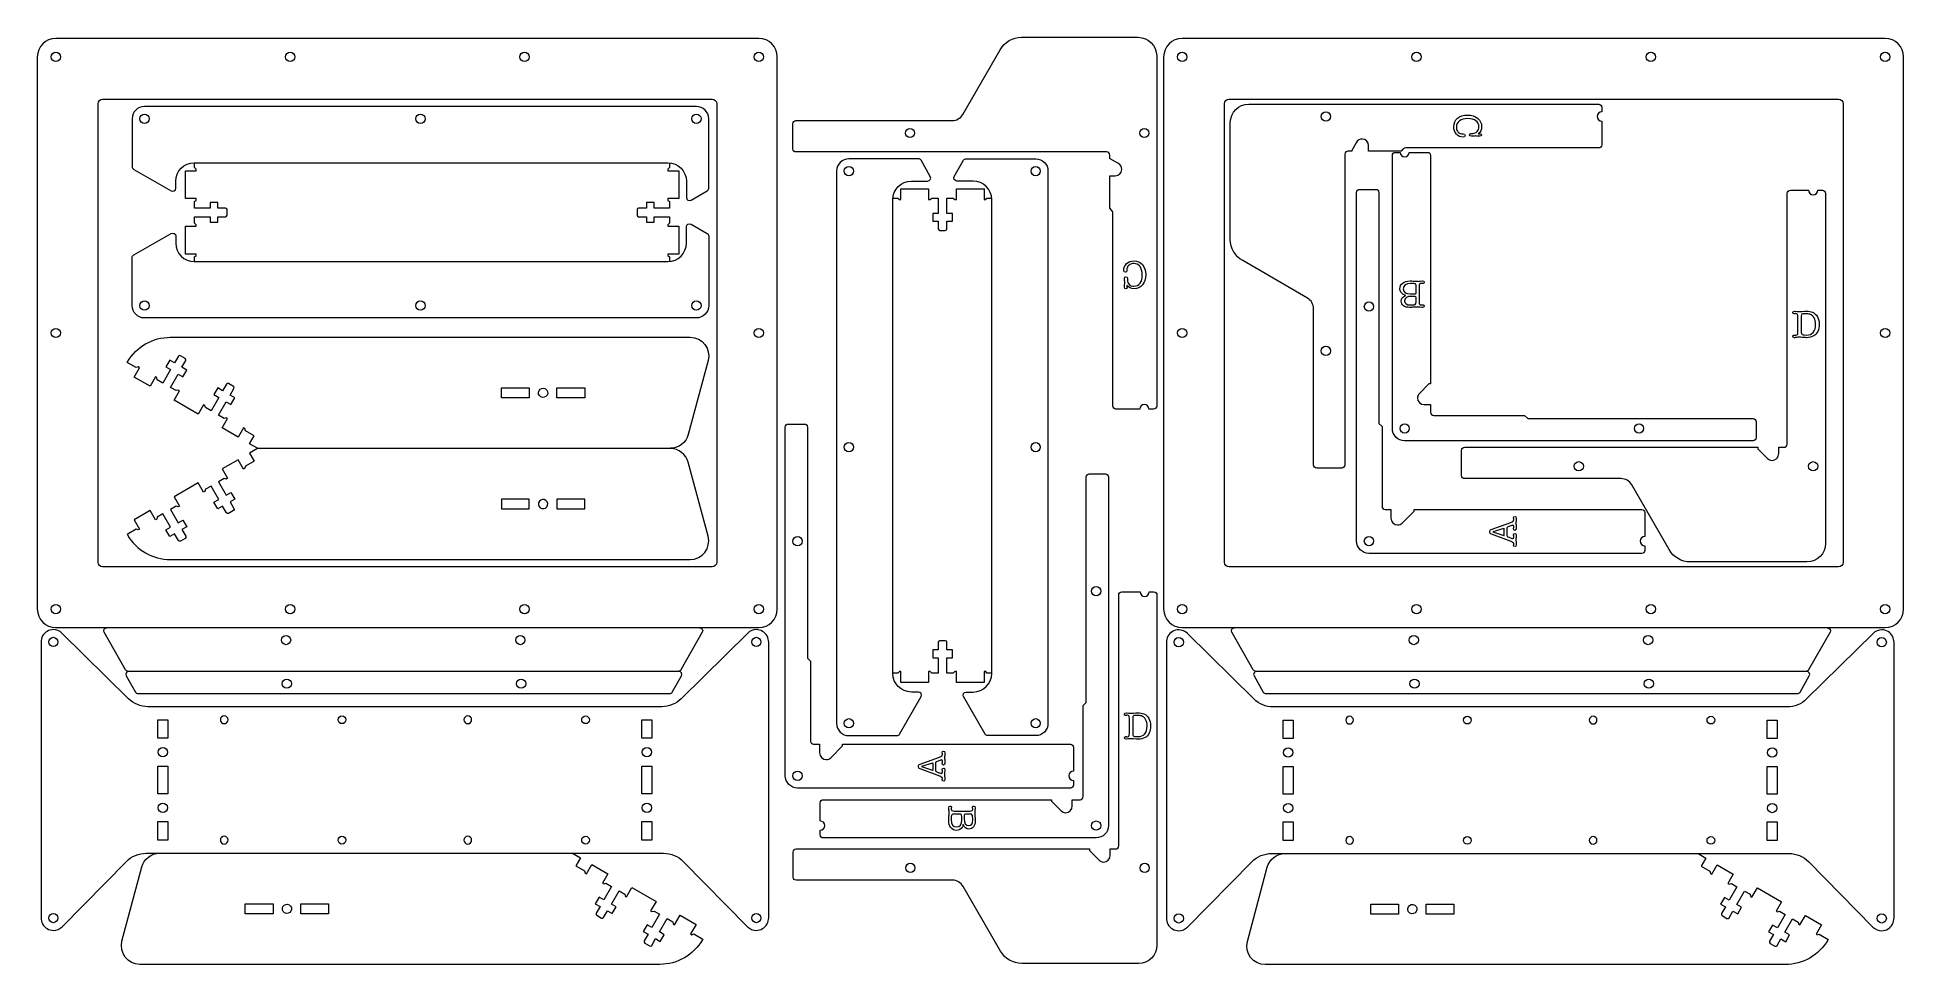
# Model space of a CAD drawing. Header units: inches. Extents: x -11.9 to 11.9, y -5.9 to 5.9.
import ezdxf

# ---------------------------------------------------------------- set-up
doc = ezdxf.new("R2010")
doc.units = ezdxf.units.IN
doc.header["$MEASUREMENT"] = 0
doc.layers.add('Artwork', color=7, linetype='Continuous')

msp = doc.modelspace()

# ---------------------------------------------------------------- linework, layer by layer
at = {"layer": 'Artwork', "lineweight": 5}
for points in [[(-11.687, 5.908), (-11.817, 5.908), (-11.923, 5.802), (-11.923, 5.671)], [(-2.71, 5.908), (-2.71, 5.908), (-11.687, 5.908), (-11.687, 5.908)], [(-2.474, 5.671), (-2.474, 5.802), (-2.58, 5.908), (-2.71, 5.908)], [(-0.105, 4.937), (-0.105, 4.937), (0.372, 5.763), (0.372, 5.763)], [(0.372, 5.763), (0.428, 5.861), (0.532, 5.921), (0.645, 5.921)], [(0.645, 5.921), (0.645, 5.921), (2.133, 5.921), (2.133, 5.921)], [(2.133, 5.921), (2.264, 5.921), (2.37, 5.815), (2.37, 5.685)], [(2.696, 5.908), (2.565, 5.908), (2.459, 5.802), (2.459, 5.671)], [(11.672, 5.908), (11.672, 5.908), (2.696, 5.908), (2.696, 5.908)], [(11.908, 5.671), (11.908, 5.802), (11.802, 5.908), (11.672, 5.908)], [(-11.923, 5.671), (-11.923, 5.671), (-11.923, -1.376), (-11.923, -1.376)], [(-2.474, -1.376), (-2.474, -1.376), (-2.474, 5.671), (-2.474, 5.671)], [(2.37, 5.685), (2.37, 5.685), (2.37, 1.216), (2.37, 1.216)], [(2.459, 5.671), (2.459, 5.671), (2.459, -1.376), (2.459, -1.376)], [(11.908, -1.376), (11.908, -1.376), (11.908, 5.671), (11.908, 5.671)], [(-11.148, 5.073), (-11.148, 5.106), (-11.122, 5.133), (-11.089, 5.133)], [(-11.148, -0.778), (-11.148, -0.778), (-11.148, 5.073), (-11.148, 5.073)], [(-11.089, 5.133), (-11.089, 5.133), (-3.308, 5.133), (-3.308, 5.133)], [(-10.555, 5.039), (-10.642, 5.039), (-10.712, 4.969), (-10.712, 4.882)], [(-3.508, 5.039), (-3.508, 5.039), (-10.555, 5.039), (-10.555, 5.039)], [(-3.35, 4.882), (-3.35, 4.969), (-3.421, 5.039), (-3.508, 5.039)], [(-3.308, 5.133), (-3.275, 5.133), (-3.248, 5.106), (-3.248, 5.073)], [(-3.248, 5.073), (-3.248, 5.073), (-3.248, -0.778), (-3.248, -0.778)], [(3.234, 5.073), (3.234, 5.106), (3.26, 5.133), (3.293, 5.133)], [(3.234, -0.778), (3.234, -0.778), (3.234, 5.073), (3.234, 5.073)], [(3.293, 5.133), (3.293, 5.133), (11.074, 5.133), (11.074, 5.133)], [(3.31, 4.832), (3.31, 4.963), (3.416, 5.068), (3.546, 5.068)], [(3.546, 5.068), (3.546, 5.068), (8.015, 5.068), (8.015, 5.068)], [(8.015, 5.068), (8.037, 5.068), (8.054, 5.051), (8.054, 5.029)], [(8.054, 5.029), (8.054, 5.029), (8.054, 4.97), (8.054, 4.97)], [(11.074, 5.133), (11.107, 5.133), (11.134, 5.106), (11.134, 5.073)], [(11.134, 5.073), (11.134, 5.073), (11.134, -0.778), (11.134, -0.778)], [(-10.712, 4.882), (-10.712, 4.882), (-10.712, 4.269), (-10.712, 4.269)], [(-3.35, 3.995), (-3.35, 3.995), (-3.35, 4.882), (-3.35, 4.882)], [(-2.276, 4.818), (-2.276, 4.84), (-2.259, 4.858), (-2.237, 4.858)], [(-2.276, 4.497), (-2.276, 4.497), (-2.276, 4.818), (-2.276, 4.818)], [(-2.237, 4.858), (-2.237, 4.858), (-0.242, 4.858), (-0.242, 4.858)], [(-0.242, 4.858), (-0.186, 4.858), (-0.134, 4.888), (-0.105, 4.937)], [(3.31, 3.343), (3.31, 3.343), (3.31, 4.832), (3.31, 4.832)], [(8.054, 4.852), (8.054, 4.852), (8.054, 4.548), (8.054, 4.548)], [(8.054, 4.548), (8.054, 4.526), (8.037, 4.509), (8.015, 4.509)], [(-10.155, 4.085), (-10.155, 4.215), (-10.049, 4.321), (-9.919, 4.321)], [(-9.919, 4.321), (-9.919, 4.321), (-3.871, 4.321), (-3.871, 4.321)], [(-3.871, 4.321), (-3.74, 4.321), (-3.635, 4.215), (-3.635, 4.085)], [(-2.237, 4.458), (-2.259, 4.458), (-2.276, 4.476), (-2.276, 4.497)], [(1.731, 4.458), (1.731, 4.458), (-2.237, 4.458), (-2.237, 4.458)], [(-1.56, 4.371), (-1.647, 4.371), (-1.717, 4.301), (-1.717, 4.214)], [(-0.673, 4.371), (-0.673, 4.371), (-1.56, 4.371), (-1.56, 4.371)], [(-0.639, 4.352), (-0.646, 4.364), (-0.659, 4.371), (-0.673, 4.371)], [(-0.521, 4.146), (-0.521, 4.146), (-0.639, 4.352), (-0.639, 4.352)], [(-0.214, 4.146), (-0.214, 4.146), (-0.096, 4.352), (-0.096, 4.352)], [(-0.096, 4.352), (-0.089, 4.364), (-0.076, 4.371), (-0.062, 4.371)], [(-0.062, 4.371), (-0.062, 4.371), (0.825, 4.371), (0.825, 4.371)], [(0.825, 4.371), (0.912, 4.371), (0.982, 4.301), (0.982, 4.214)], [(1.77, 4.419), (1.77, 4.44), (1.753, 4.458), (1.731, 4.458)], [(4.812, 4.469), (4.791, 4.469), (4.773, 4.452), (4.773, 4.43)], [(4.773, 4.43), (4.773, 4.43), (4.773, 0.462), (4.773, 0.462)], [(5.379, 4.414), (5.379, 4.436), (5.397, 4.453), (5.418, 4.453)], [(5.379, 0.93), (5.379, 0.93), (5.379, 4.414), (5.379, 4.414)], [(5.418, 4.453), (5.418, 4.453), (5.477, 4.453), (5.477, 4.453)], [(5.547, 4.509), (5.537, 4.509), (5.527, 4.505), (5.519, 4.497)], [(8.015, 4.509), (8.015, 4.509), (5.547, 4.509), (5.547, 4.509)], [(5.595, 4.453), (5.595, 4.453), (5.828, 4.453), (5.828, 4.453)], [(5.828, 4.453), (5.85, 4.453), (5.867, 4.436), (5.867, 4.414)], [(-10.712, 4.269), (-10.712, 4.255), (-10.705, 4.242), (-10.692, 4.235)], [(-10.692, 4.235), (-10.692, 4.235), (-10.214, 3.961), (-10.214, 3.961)], [(-10.155, 3.995), (-10.155, 3.995), (-10.155, 4.085), (-10.155, 4.085)], [(-3.635, 4.085), (-3.635, 4.085), (-3.635, 3.877), (-3.635, 3.877)], [(-1.717, 4.214), (-1.717, 4.214), (-1.717, -2.833), (-1.717, -2.833)], [(-0.999, 3.851), (-0.999, 3.981), (-0.893, 4.087), (-0.762, 4.087)], [(-0.762, 4.087), (-0.762, 4.087), (-0.555, 4.087), (-0.555, 4.087)], [(-0.555, 4.087), (-0.524, 4.087), (-0.505, 4.119), (-0.521, 4.146)], [(-0.18, 4.087), (-0.21, 4.087), (-0.229, 4.119), (-0.214, 4.146)], [(0.028, 4.087), (0.028, 4.087), (-0.18, 4.087), (-0.18, 4.087)], [(0.264, 3.851), (0.264, 3.981), (0.158, 4.087), (0.028, 4.087)], [(0.982, 4.214), (0.982, 4.214), (0.982, -2.833), (0.982, -2.833)], [(-10.214, 3.961), (-10.188, 3.946), (-10.155, 3.965), (-10.155, 3.995)], [(-3.635, 3.877), (-3.635, 3.847), (-3.602, 3.828), (-3.576, 3.843)], [(-3.576, 3.843), (-3.576, 3.843), (-3.37, 3.961), (-3.37, 3.961)], [(-3.37, 3.961), (-3.358, 3.968), (-3.35, 3.981), (-3.35, 3.995)], [(-0.999, -2.197), (-0.999, -2.197), (-0.999, 3.851), (-0.999, 3.851)], [(0.264, -2.197), (0.264, -2.197), (0.264, 3.851), (0.264, 3.851)], [(4.923, 3.941), (4.923, 3.963), (4.94, 3.981), (4.962, 3.981)], [(4.923, -0.508), (4.923, -0.508), (4.923, 3.941), (4.923, 3.941)], [(4.962, 3.981), (4.962, 3.981), (5.168, 3.981), (5.168, 3.981)], [(5.168, 3.981), (5.19, 3.981), (5.207, 3.963), (5.207, 3.941)], [(10.421, 3.931), (10.421, 3.953), (10.439, 3.97), (10.461, 3.97)], [(10.421, 0.728), (10.421, 0.728), (10.421, 3.931), (10.421, 3.931)], [(10.461, 3.97), (10.461, 3.97), (10.693, 3.97), (10.693, 3.97)], [(10.811, 3.97), (10.811, 3.97), (10.87, 3.97), (10.87, 3.97)], [(10.87, 3.97), (10.892, 3.97), (10.91, 3.953), (10.91, 3.931)], [(10.91, 3.931), (10.91, 3.931), (10.91, -0.538), (10.91, -0.538)], [(-9.501, 3.722), (-9.501, 3.733), (-9.51, 3.742), (-9.52, 3.742)], [(-9.52, 3.632), (-9.51, 3.632), (-9.501, 3.64), (-9.501, 3.651)], [(-9.501, 3.651), (-9.501, 3.651), (-9.501, 3.722), (-9.501, 3.722)], [(-4.245, 3.742), (-4.256, 3.742), (-4.265, 3.733), (-4.265, 3.722)], [(-4.265, 3.722), (-4.265, 3.722), (-4.265, 3.651), (-4.265, 3.651)], [(-4.265, 3.651), (-4.265, 3.64), (-4.256, 3.632), (-4.245, 3.632)], [(1.81, 3.684), (1.81, 3.694), (1.806, 3.704), (1.798, 3.712)], [(1.81, 1.216), (1.81, 1.216), (1.81, 3.684), (1.81, 3.684)], [(-10.692, 3.144), (-10.692, 3.144), (-10.214, 3.418), (-10.214, 3.418)], [(-10.214, 3.418), (-10.188, 3.434), (-10.155, 3.415), (-10.155, 3.384)], [(-10.155, 3.384), (-10.155, 3.384), (-10.155, 3.295), (-10.155, 3.295)], [(-3.635, 3.502), (-3.635, 3.533), (-3.602, 3.552), (-3.576, 3.537)], [(-3.635, 3.295), (-3.635, 3.295), (-3.635, 3.502), (-3.635, 3.502)], [(-3.576, 3.537), (-3.576, 3.537), (-3.37, 3.419), (-3.37, 3.419)], [(-3.37, 3.419), (-3.358, 3.412), (-3.35, 3.399), (-3.35, 3.384)], [(-3.35, 3.384), (-3.35, 3.384), (-3.35, 2.498), (-3.35, 2.498)], [(-0.419, 3.477), (-0.419, 3.466), (-0.411, 3.457), (-0.4, 3.457)], [(-0.4, 3.457), (-0.4, 3.457), (-0.329, 3.457), (-0.329, 3.457)], [(-0.329, 3.457), (-0.318, 3.457), (-0.309, 3.466), (-0.309, 3.477)], [(3.468, 3.071), (3.37, 3.127), (3.31, 3.231), (3.31, 3.343)], [(-10.712, 3.11), (-10.712, 3.124), (-10.705, 3.137), (-10.692, 3.144)], [(-10.712, 2.498), (-10.712, 2.498), (-10.712, 3.11), (-10.712, 3.11)], [(-10.155, 3.295), (-10.155, 3.164), (-10.049, 3.059), (-9.919, 3.059)], [(-3.871, 3.059), (-3.74, 3.059), (-3.635, 3.164), (-3.635, 3.295)], [(-9.919, 3.059), (-9.919, 3.059), (-3.871, 3.059), (-3.871, 3.059)], [(4.294, 2.593), (4.294, 2.593), (3.468, 3.071), (3.468, 3.071)], [(-10.555, 2.34), (-10.642, 2.34), (-10.712, 2.411), (-10.712, 2.498)], [(-3.35, 2.498), (-3.35, 2.411), (-3.421, 2.34), (-3.508, 2.34)], [(4.373, 2.457), (4.373, 2.513), (4.343, 2.565), (4.294, 2.593)], [(4.373, 0.462), (4.373, 0.462), (4.373, 2.457), (4.373, 2.457)], [(-3.508, 2.34), (-3.508, 2.34), (-10.555, 2.34), (-10.555, 2.34)], [(-10.771, 1.778), (-10.658, 1.973), (-10.45, 2.093), (-10.225, 2.093)], [(-10.225, 2.093), (-10.225, 2.093), (-3.586, 2.093), (-3.586, 2.093)], [(-3.586, 2.093), (-3.431, 2.093), (-3.318, 1.946), (-3.358, 1.796)], [(-10.095, 1.857), (-10.105, 1.863), (-10.117, 1.859), (-10.122, 1.85)], [(-10.034, 1.822), (-10.034, 1.822), (-10.095, 1.857), (-10.095, 1.857)], [(-10.027, 1.795), (-10.021, 1.804), (-10.025, 1.816), (-10.034, 1.822)], [(-3.358, 1.796), (-3.358, 1.796), (-3.611, 0.851), (-3.611, 0.851)], [(-9.482, 1.503), (-9.491, 1.508), (-9.503, 1.505), (-9.509, 1.496)], [(-9.42, 1.467), (-9.42, 1.467), (-9.482, 1.503), (-9.482, 1.503)], [(-9.413, 1.441), (-9.408, 1.45), (-9.411, 1.462), (-9.42, 1.467)], [(1.849, 1.177), (1.827, 1.177), (1.81, 1.194), (1.81, 1.216)], [(2.37, 1.216), (2.37, 1.194), (2.352, 1.177), (2.33, 1.177)], [(-2.373, 0.946), (-2.373, 0.968), (-2.355, 0.986), (-2.334, 0.986)], [(-2.334, 0.986), (-2.334, 0.986), (-2.128, 0.986), (-2.128, 0.986)], [(-2.128, 0.986), (-2.106, 0.986), (-2.088, 0.968), (-2.088, 0.946)], [(2.153, 1.177), (2.153, 1.177), (1.849, 1.177), (1.849, 1.177)], [(2.33, 1.177), (2.33, 1.177), (2.271, 1.177), (2.271, 1.177)], [(5.867, 1.136), (5.867, 1.114), (5.885, 1.096), (5.907, 1.096)], [(9.985, 1.057), (10.007, 1.057), (10.025, 1.039), (10.025, 1.018)], [(10.025, 1.018), (10.025, 1.018), (10.025, 0.812), (10.025, 0.812)], [(-3.611, 0.851), (-3.639, 0.748), (-3.733, 0.676), (-3.84, 0.676)], [(-2.373, -3.503), (-2.373, -3.503), (-2.373, 0.946), (-2.373, 0.946)], [(5.536, 0.772), (5.449, 0.772), (5.379, 0.843), (5.379, 0.93)], [(9.985, 0.772), (9.985, 0.772), (5.536, 0.772), (5.536, 0.772)], [(10.025, 0.812), (10.025, 0.79), (10.007, 0.772), (9.985, 0.772)], [(10.382, 0.689), (10.404, 0.689), (10.421, 0.706), (10.421, 0.728)], [(-3.611, 0.498), (-3.639, 0.601), (-3.733, 0.673), (-3.84, 0.673)], [(-3.358, -0.447), (-3.358, -0.447), (-3.611, 0.498), (-3.611, 0.498)], [(6.264, 0.649), (6.264, 0.671), (6.282, 0.689), (6.303, 0.689)], [(6.264, 0.328), (6.264, 0.328), (6.264, 0.649), (6.264, 0.649)], [(6.303, 0.689), (6.303, 0.689), (10.047, 0.689), (10.047, 0.689)], [(1.47, 0.31), (1.47, 0.332), (1.487, 0.349), (1.509, 0.349)], [(1.509, 0.349), (1.509, 0.349), (1.715, 0.349), (1.715, 0.349)], [(1.715, 0.349), (1.736, 0.349), (1.754, 0.332), (1.754, 0.31)], [(1.754, 0.31), (1.754, 0.31), (1.754, -4.139), (1.754, -4.139)], [(4.413, 0.423), (4.391, 0.423), (4.373, 0.44), (4.373, 0.462)], [(4.734, 0.423), (4.734, 0.423), (4.413, 0.423), (4.413, 0.423)], [(4.773, 0.462), (4.773, 0.44), (4.755, 0.423), (4.734, 0.423)], [(6.303, 0.289), (6.282, 0.289), (6.264, 0.307), (6.264, 0.328)], [(8.298, 0.289), (8.298, 0.289), (6.303, 0.289), (6.303, 0.289)], [(8.435, 0.21), (8.407, 0.259), (8.355, 0.289), (8.298, 0.289)], [(8.912, -0.616), (8.912, -0.616), (8.435, 0.21), (8.435, 0.21)], [(-9.482, -0.154), (-9.491, -0.159), (-9.503, -0.156), (-9.509, -0.147)], [(-9.42, -0.118), (-9.42, -0.118), (-9.482, -0.154), (-9.482, -0.154)], [(-9.413, -0.091), (-9.408, -0.101), (-9.411, -0.113), (-9.42, -0.118)], [(5.247, -0.066), (5.247, -0.088), (5.264, -0.105), (5.286, -0.105)], [(8.565, -0.105), (8.586, -0.105), (8.604, -0.123), (8.604, -0.145)], [(8.604, -0.145), (8.604, -0.145), (8.604, -0.448), (8.604, -0.448)], [(-10.771, -0.429), (-10.658, -0.624), (-10.45, -0.744), (-10.225, -0.744)], [(-10.034, -0.473), (-10.034, -0.473), (-10.095, -0.508), (-10.095, -0.508)], [(-10.027, -0.446), (-10.021, -0.455), (-10.025, -0.467), (-10.034, -0.473)], [(-3.586, -0.744), (-3.431, -0.744), (-3.318, -0.597), (-3.358, -0.447)], [(-10.095, -0.508), (-10.105, -0.514), (-10.117, -0.51), (-10.122, -0.501)], [(5.08, -0.665), (4.993, -0.665), (4.923, -0.595), (4.923, -0.508)], [(8.565, -0.665), (8.565, -0.665), (5.08, -0.665), (5.08, -0.665)], [(8.604, -0.626), (8.604, -0.647), (8.586, -0.665), (8.565, -0.665)], [(8.604, -0.567), (8.604, -0.567), (8.604, -0.626), (8.604, -0.626)], [(9.185, -0.774), (9.072, -0.774), (8.968, -0.714), (8.912, -0.616)], [(10.91, -0.538), (10.91, -0.668), (10.804, -0.774), (10.673, -0.774)], [(-11.089, -0.837), (-11.122, -0.837), (-11.148, -0.811), (-11.148, -0.778)], [(-3.308, -0.837), (-3.308, -0.837), (-11.089, -0.837), (-11.089, -0.837)], [(-10.225, -0.744), (-10.225, -0.744), (-3.586, -0.744), (-3.586, -0.744)], [(-3.248, -0.778), (-3.248, -0.811), (-3.275, -0.837), (-3.308, -0.837)], [(3.293, -0.837), (3.26, -0.837), (3.234, -0.811), (3.234, -0.778)], [(11.074, -0.837), (11.074, -0.837), (3.293, -0.837), (3.293, -0.837)], [(10.673, -0.774), (10.673, -0.774), (9.185, -0.774), (9.185, -0.774)], [(11.134, -0.778), (11.134, -0.811), (11.107, -0.837), (11.074, -0.837)], [(1.885, -1.195), (1.885, -1.173), (1.903, -1.155), (1.924, -1.155)], [(1.924, -1.155), (1.924, -1.155), (2.157, -1.155), (2.157, -1.155)], [(2.275, -1.155), (2.275, -1.155), (2.334, -1.155), (2.334, -1.155)], [(2.334, -1.155), (2.356, -1.155), (2.373, -1.173), (2.373, -1.195)], [(-11.923, -1.376), (-11.923, -1.506), (-11.817, -1.612), (-11.687, -1.612)], [(-2.71, -1.612), (-2.58, -1.612), (-2.474, -1.506), (-2.474, -1.376)], [(1.885, -4.397), (1.885, -4.397), (1.885, -1.195), (1.885, -1.195)], [(2.373, -1.195), (2.373, -1.195), (2.373, -5.663), (2.373, -5.663)], [(2.459, -1.376), (2.459, -1.506), (2.565, -1.612), (2.696, -1.612)], [(11.672, -1.612), (11.802, -1.612), (11.908, -1.506), (11.908, -1.376)], [(-11.687, -1.612), (-11.687, -1.612), (-2.71, -1.612), (-2.71, -1.612)], [(-11.07, -1.672), (-11.085, -1.646), (-11.066, -1.613), (-11.036, -1.613)], [(-3.466, -1.613), (-3.436, -1.613), (-3.417, -1.646), (-3.432, -1.672)], [(2.696, -1.612), (2.696, -1.612), (11.672, -1.612), (11.672, -1.612)], [(3.33, -1.672), (3.315, -1.646), (3.334, -1.613), (3.364, -1.613)], [(10.934, -1.613), (10.964, -1.613), (10.983, -1.646), (10.968, -1.672)], [(-11.876, -1.8), (-11.876, -1.8), (-11.876, -5.314), (-11.876, -5.314)], [(-10.759, -2.52), (-10.759, -2.52), (-11.608, -1.683), (-11.608, -1.683)], [(-10.796, -2.151), (-10.796, -2.151), (-11.07, -1.672), (-11.07, -1.672)], [(-3.432, -1.672), (-3.432, -1.672), (-3.706, -2.151), (-3.706, -2.151)], [(-2.852, -1.683), (-2.852, -1.683), (-3.701, -2.52), (-3.701, -2.52)], [(-2.584, -5.314), (-2.584, -5.314), (-2.584, -1.8), (-2.584, -1.8)], [(-0.4, -1.779), (-0.411, -1.779), (-0.419, -1.788), (-0.419, -1.799)], [(-0.329, -1.779), (-0.329, -1.779), (-0.4, -1.779), (-0.4, -1.779)], [(-0.309, -1.799), (-0.309, -1.788), (-0.318, -1.779), (-0.329, -1.779)], [(2.494, -1.803), (2.494, -1.803), (2.494, -5.318), (2.494, -5.318)], [(3.611, -2.523), (3.611, -2.523), (2.762, -1.687), (2.762, -1.687)], [(3.604, -2.151), (3.604, -2.151), (3.33, -1.672), (3.33, -1.672)], [(11.517, -1.687), (11.517, -1.687), (10.669, -2.523), (10.669, -2.523)], [(10.968, -1.672), (10.968, -1.672), (10.694, -2.151), (10.694, -2.151)], [(11.785, -5.318), (11.785, -5.318), (11.785, -1.803), (11.785, -1.803)], [(-10.753, -2.171), (-10.783, -2.171), (-10.802, -2.203), (-10.787, -2.229)], [(-10.762, -2.171), (-10.776, -2.171), (-10.789, -2.163), (-10.796, -2.151)], [(-10.787, -2.229), (-10.787, -2.229), (-10.669, -2.435), (-10.669, -2.435)], [(-3.741, -2.171), (-3.741, -2.171), (-10.762, -2.171), (-10.762, -2.171)], [(-3.815, -2.435), (-3.815, -2.435), (-3.697, -2.229), (-3.697, -2.229)], [(-3.706, -2.151), (-3.713, -2.163), (-3.726, -2.171), (-3.741, -2.171)], [(-3.697, -2.229), (-3.682, -2.203), (-3.701, -2.171), (-3.732, -2.171)], [(-0.762, -2.434), (-0.893, -2.434), (-0.999, -2.328), (-0.999, -2.197)], [(0.028, -2.434), (0.158, -2.434), (0.264, -2.328), (0.264, -2.197)], [(3.647, -2.171), (3.617, -2.171), (3.598, -2.203), (3.613, -2.229)], [(3.638, -2.171), (3.624, -2.171), (3.611, -2.163), (3.604, -2.151)], [(3.613, -2.229), (3.613, -2.229), (3.731, -2.435), (3.731, -2.435)], [(10.659, -2.171), (10.659, -2.171), (3.638, -2.171), (3.638, -2.171)], [(10.585, -2.435), (10.585, -2.435), (10.703, -2.229), (10.703, -2.229)], [(10.694, -2.151), (10.687, -2.163), (10.674, -2.171), (10.659, -2.171)], [(10.703, -2.229), (10.718, -2.203), (10.699, -2.171), (10.668, -2.171)], [(-10.51, -2.622), (-10.603, -2.622), (-10.693, -2.585), (-10.759, -2.52)], [(-10.669, -2.435), (-10.662, -2.448), (-10.649, -2.455), (-10.635, -2.455)], [(-10.635, -2.455), (-10.635, -2.455), (-3.85, -2.455), (-3.85, -2.455)], [(-3.701, -2.52), (-3.767, -2.585), (-3.857, -2.622), (-3.95, -2.622)], [(-3.85, -2.455), (-3.835, -2.455), (-3.822, -2.448), (-3.815, -2.435)], [(-0.913, -2.971), (-0.913, -2.971), (-0.639, -2.493), (-0.639, -2.493)], [(-0.673, -2.434), (-0.673, -2.434), (-0.762, -2.434), (-0.762, -2.434)], [(-0.639, -2.493), (-0.624, -2.466), (-0.643, -2.434), (-0.673, -2.434)], [(-0.096, -2.493), (-0.111, -2.466), (-0.092, -2.434), (-0.062, -2.434)], [(0.178, -2.971), (0.178, -2.971), (-0.096, -2.493), (-0.096, -2.493)], [(-0.062, -2.434), (-0.062, -2.434), (0.028, -2.434), (0.028, -2.434)], [(3.859, -2.625), (3.766, -2.625), (3.677, -2.589), (3.611, -2.523)], [(3.731, -2.435), (3.738, -2.448), (3.751, -2.455), (3.765, -2.455)], [(3.765, -2.455), (3.765, -2.455), (10.55, -2.455), (10.55, -2.455)], [(10.669, -2.523), (10.603, -2.589), (10.513, -2.625), (10.42, -2.625)], [(10.55, -2.455), (10.565, -2.455), (10.578, -2.448), (10.585, -2.435)], [(-3.95, -2.622), (-3.95, -2.622), (-10.51, -2.622), (-10.51, -2.622)], [(-1.717, -2.833), (-1.717, -2.92), (-1.647, -2.991), (-1.56, -2.991)], [(0.982, -2.833), (0.982, -2.92), (0.912, -2.991), (0.825, -2.991)], [(10.42, -2.625), (10.42, -2.625), (3.859, -2.625), (3.859, -2.625)], [(-2.049, -3.061), (-2.049, -3.083), (-2.031, -3.1), (-2.01, -3.1)], [(-1.56, -2.991), (-1.56, -2.991), (-0.947, -2.991), (-0.947, -2.991)], [(-0.947, -2.991), (-0.933, -2.991), (-0.92, -2.983), (-0.913, -2.971)], [(0.212, -2.991), (0.198, -2.991), (0.185, -2.983), (0.178, -2.971)], [(0.825, -2.991), (0.825, -2.991), (0.212, -2.991), (0.212, -2.991)], [(1.269, -3.1), (1.291, -3.1), (1.308, -3.118), (1.308, -3.14)], [(1.308, -3.14), (1.308, -3.14), (1.308, -3.444), (1.308, -3.444)], [(-2.215, -3.66), (-2.302, -3.66), (-2.373, -3.59), (-2.373, -3.503)], [(1.308, -3.562), (1.308, -3.562), (1.308, -3.621), (1.308, -3.621)], [(1.269, -3.66), (1.269, -3.66), (-2.215, -3.66), (-2.215, -3.66)], [(-1.927, -3.847), (-1.927, -3.826), (-1.909, -3.808), (-1.888, -3.808)], [(1.308, -3.621), (1.308, -3.642), (1.291, -3.66), (1.269, -3.66)], [(1.391, -3.808), (1.413, -3.808), (1.43, -3.79), (1.43, -3.769)], [(-1.927, -4.08), (-1.927, -4.08), (-1.927, -3.847), (-1.927, -3.847)], [(-1.927, -4.257), (-1.927, -4.257), (-1.927, -4.198), (-1.927, -4.198)], [(-1.888, -4.296), (-1.909, -4.296), (-1.927, -4.279), (-1.927, -4.257)], [(1.754, -4.139), (1.754, -4.226), (1.684, -4.296), (1.597, -4.296)], [(-10.786, -4.597), (-10.719, -4.53), (-10.628, -4.492), (-10.533, -4.492)], [(-10.589, -4.667), (-10.561, -4.564), (-10.468, -4.492), (-10.361, -4.492)], [(-10.533, -4.492), (-10.533, -4.492), (-3.927, -4.492), (-3.927, -4.492)], [(-3.927, -4.492), (-3.832, -4.492), (-3.741, -4.53), (-3.675, -4.597)], [(-2.272, -4.476), (-2.272, -4.454), (-2.255, -4.437), (-2.233, -4.437)], [(-2.272, -4.797), (-2.272, -4.797), (-2.272, -4.476), (-2.272, -4.476)], [(-2.233, -4.437), (-2.233, -4.437), (1.511, -4.437), (1.511, -4.437)], [(1.597, -4.296), (1.597, -4.296), (-1.888, -4.296), (-1.888, -4.296)], [(1.846, -4.437), (1.867, -4.437), (1.885, -4.419), (1.885, -4.397)], [(3.584, -4.601), (3.651, -4.533), (3.742, -4.495), (3.837, -4.495)], [(3.781, -4.671), (3.809, -4.568), (3.902, -4.496), (4.009, -4.496)], [(3.837, -4.495), (3.837, -4.495), (10.443, -4.495), (10.443, -4.495)], [(10.443, -4.495), (10.538, -4.495), (10.629, -4.533), (10.695, -4.601)], [(-11.606, -5.429), (-11.606, -5.429), (-10.786, -4.597), (-10.786, -4.597)], [(-10.842, -5.612), (-10.842, -5.612), (-10.589, -4.667), (-10.589, -4.667)], [(-3.675, -4.597), (-3.675, -4.597), (-2.854, -5.429), (-2.854, -5.429)], [(2.764, -5.433), (2.764, -5.433), (3.584, -4.601), (3.584, -4.601)], [(3.528, -5.616), (3.528, -5.616), (3.781, -4.671), (3.781, -4.671)], [(10.695, -4.601), (10.695, -4.601), (11.516, -5.433), (11.516, -5.433)], [(-2.233, -4.836), (-2.255, -4.836), (-2.272, -4.819), (-2.272, -4.797)], [(-0.238, -4.836), (-0.238, -4.836), (-2.233, -4.836), (-2.233, -4.836)], [(-0.102, -4.915), (-0.13, -4.866), (-0.182, -4.836), (-0.238, -4.836)], [(0.376, -5.742), (0.376, -5.742), (-0.102, -4.915), (-0.102, -4.915)], [(-4.787, -5.257), (-4.793, -5.267), (-4.789, -5.279), (-4.78, -5.284)], [(-4.78, -5.284), (-4.78, -5.284), (-4.719, -5.319), (-4.719, -5.319)], [(-4.719, -5.319), (-4.709, -5.325), (-4.697, -5.322), (-4.692, -5.312)], [(9.583, -5.261), (9.577, -5.27), (9.58, -5.282), (9.59, -5.288)], [(9.59, -5.288), (9.59, -5.288), (9.651, -5.323), (9.651, -5.323)], [(9.651, -5.323), (9.661, -5.329), (9.673, -5.325), (9.678, -5.316)], [(-10.614, -5.91), (-10.769, -5.91), (-10.882, -5.762), (-10.842, -5.612)], [(-4.174, -5.611), (-4.179, -5.621), (-4.176, -5.633), (-4.166, -5.638)], [(-4.166, -5.638), (-4.166, -5.638), (-4.105, -5.674), (-4.105, -5.674)], [(-4.105, -5.674), (-4.096, -5.679), (-4.084, -5.676), (-4.078, -5.667)], [(-3.43, -5.595), (-3.542, -5.79), (-3.75, -5.91), (-3.975, -5.91)], [(2.373, -5.663), (2.373, -5.793), (2.268, -5.899), (2.137, -5.899)], [(3.756, -5.913), (3.601, -5.913), (3.487, -5.766), (3.528, -5.616)], [(10.196, -5.615), (10.191, -5.625), (10.194, -5.637), (10.203, -5.642)], [(10.203, -5.642), (10.203, -5.642), (10.265, -5.678), (10.265, -5.678)], [(10.265, -5.678), (10.274, -5.683), (10.286, -5.68), (10.292, -5.67)], [(10.94, -5.599), (10.828, -5.793), (10.62, -5.913), (10.395, -5.913)], [(-3.975, -5.91), (-3.975, -5.91), (-10.614, -5.91), (-10.614, -5.91)], [(0.649, -5.899), (0.536, -5.899), (0.432, -5.839), (0.376, -5.742)], [(2.137, -5.899), (2.137, -5.899), (0.649, -5.899), (0.649, -5.899)], [(10.395, -5.913), (10.395, -5.913), (3.756, -5.913), (3.756, -5.913)]]:
    msp.add_open_spline(points, degree=3, dxfattribs=at)
for points, knots in [([(-11.628, 5.671), (-11.628, 5.704), (-11.654, 5.73), (-11.687, 5.73), (-11.687, 5.73), (-11.719, 5.73), (-11.746, 5.704), (-11.746, 5.671), (-11.746, 5.671), (-11.746, 5.639), (-11.719, 5.612), (-11.687, 5.612), (-11.687, 5.612), (-11.654, 5.612), (-11.628, 5.639), (-11.628, 5.671)], [0, 0, 0, 0, 0.25, 0.25, 0.25, 0.25, 0.5, 0.5, 0.5, 0.5, 0.75, 0.75, 0.75, 0.75, 1, 1, 1, 1]), ([(-8.636, 5.671), (-8.636, 5.704), (-8.662, 5.73), (-8.695, 5.73), (-8.695, 5.73), (-8.727, 5.73), (-8.754, 5.704), (-8.754, 5.671), (-8.754, 5.671), (-8.754, 5.639), (-8.727, 5.612), (-8.695, 5.612), (-8.695, 5.612), (-8.662, 5.612), (-8.636, 5.639), (-8.636, 5.671)], [0, 0, 0, 0, 0.25, 0.25, 0.25, 0.25, 0.5, 0.5, 0.5, 0.5, 0.75, 0.75, 0.75, 0.75, 1, 1, 1, 1]), ([(-5.643, 5.671), (-5.643, 5.704), (-5.67, 5.73), (-5.702, 5.73), (-5.702, 5.73), (-5.735, 5.73), (-5.761, 5.704), (-5.761, 5.671), (-5.761, 5.671), (-5.761, 5.639), (-5.735, 5.612), (-5.702, 5.612), (-5.702, 5.612), (-5.67, 5.612), (-5.643, 5.639), (-5.643, 5.671)], [0, 0, 0, 0, 0.25, 0.25, 0.25, 0.25, 0.5, 0.5, 0.5, 0.5, 0.75, 0.75, 0.75, 0.75, 1, 1, 1, 1]), ([(-2.651, 5.671), (-2.651, 5.704), (-2.678, 5.73), (-2.71, 5.73), (-2.71, 5.73), (-2.743, 5.73), (-2.769, 5.704), (-2.769, 5.671), (-2.769, 5.671), (-2.769, 5.639), (-2.743, 5.612), (-2.71, 5.612), (-2.71, 5.612), (-2.678, 5.612), (-2.651, 5.639), (-2.651, 5.671)], [0, 0, 0, 0, 0.25, 0.25, 0.25, 0.25, 0.5, 0.5, 0.5, 0.5, 0.75, 0.75, 0.75, 0.75, 1, 1, 1, 1]), ([(2.755, 5.671), (2.755, 5.704), (2.728, 5.73), (2.696, 5.73), (2.696, 5.73), (2.663, 5.73), (2.636, 5.704), (2.636, 5.671), (2.636, 5.671), (2.636, 5.639), (2.663, 5.612), (2.696, 5.612), (2.696, 5.612), (2.728, 5.612), (2.755, 5.639), (2.755, 5.671)], [0, 0, 0, 0, 0.25, 0.25, 0.25, 0.25, 0.5, 0.5, 0.5, 0.5, 0.75, 0.75, 0.75, 0.75, 1, 1, 1, 1]), ([(5.747, 5.671), (5.747, 5.704), (5.72, 5.73), (5.688, 5.73), (5.688, 5.73), (5.655, 5.73), (5.629, 5.704), (5.629, 5.671), (5.629, 5.671), (5.629, 5.639), (5.655, 5.612), (5.688, 5.612), (5.688, 5.612), (5.72, 5.612), (5.747, 5.639), (5.747, 5.671)], [0, 0, 0, 0, 0.25, 0.25, 0.25, 0.25, 0.5, 0.5, 0.5, 0.5, 0.75, 0.75, 0.75, 0.75, 1, 1, 1, 1]), ([(8.739, 5.671), (8.739, 5.704), (8.712, 5.73), (8.68, 5.73), (8.68, 5.73), (8.647, 5.73), (8.621, 5.704), (8.621, 5.671), (8.621, 5.671), (8.621, 5.639), (8.647, 5.612), (8.68, 5.612), (8.68, 5.612), (8.712, 5.612), (8.739, 5.639), (8.739, 5.671)], [0, 0, 0, 0, 0.25, 0.25, 0.25, 0.25, 0.5, 0.5, 0.5, 0.5, 0.75, 0.75, 0.75, 0.75, 1, 1, 1, 1]), ([(11.731, 5.671), (11.731, 5.704), (11.705, 5.73), (11.672, 5.73), (11.672, 5.73), (11.639, 5.73), (11.613, 5.704), (11.613, 5.671), (11.613, 5.671), (11.613, 5.639), (11.639, 5.612), (11.672, 5.612), (11.672, 5.612), (11.705, 5.612), (11.731, 5.639), (11.731, 5.671)], [0, 0, 0, 0, 0.25, 0.25, 0.25, 0.25, 0.5, 0.5, 0.5, 0.5, 0.75, 0.75, 0.75, 0.75, 1, 1, 1, 1]), ([(-10.555, 4.941), (-10.587, 4.941), (-10.614, 4.915), (-10.614, 4.882), (-10.614, 4.882), (-10.614, 4.849), (-10.587, 4.823), (-10.555, 4.823), (-10.555, 4.823), (-10.522, 4.823), (-10.496, 4.849), (-10.496, 4.882), (-10.496, 4.882), (-10.496, 4.915), (-10.522, 4.941), (-10.555, 4.941)], [0, 0, 0, 0, 0.25, 0.25, 0.25, 0.25, 0.5, 0.5, 0.5, 0.5, 0.75, 0.75, 0.75, 0.75, 1, 1, 1, 1]), ([(-7.031, 4.941), (-7.064, 4.941), (-7.09, 4.915), (-7.09, 4.882), (-7.09, 4.882), (-7.09, 4.849), (-7.064, 4.823), (-7.031, 4.823), (-7.031, 4.823), (-6.999, 4.823), (-6.972, 4.849), (-6.972, 4.882), (-6.972, 4.882), (-6.972, 4.915), (-6.999, 4.941), (-7.031, 4.941)], [0, 0, 0, 0, 0.25, 0.25, 0.25, 0.25, 0.5, 0.5, 0.5, 0.5, 0.75, 0.75, 0.75, 0.75, 1, 1, 1, 1]), ([(-3.508, 4.941), (-3.54, 4.941), (-3.567, 4.915), (-3.567, 4.882), (-3.567, 4.882), (-3.567, 4.849), (-3.54, 4.823), (-3.508, 4.823), (-3.508, 4.823), (-3.475, 4.823), (-3.448, 4.849), (-3.448, 4.882), (-3.448, 4.882), (-3.448, 4.915), (-3.475, 4.941), (-3.508, 4.941)], [0, 0, 0, 0, 0.25, 0.25, 0.25, 0.25, 0.5, 0.5, 0.5, 0.5, 0.75, 0.75, 0.75, 0.75, 1, 1, 1, 1]), ([(4.531, 4.97), (4.498, 4.97), (4.472, 4.943), (4.472, 4.911), (4.472, 4.911), (4.472, 4.878), (4.498, 4.852), (4.531, 4.852), (4.531, 4.852), (4.563, 4.852), (4.59, 4.878), (4.59, 4.911), (4.59, 4.911), (4.59, 4.943), (4.563, 4.97), (4.531, 4.97)], [0, 0, 0, 0, 0.25, 0.25, 0.25, 0.25, 0.5, 0.5, 0.5, 0.5, 0.75, 0.75, 0.75, 0.75, 1, 1, 1, 1]), ([(8.054, 4.97), (8.022, 4.97), (7.995, 4.943), (7.995, 4.911), (7.995, 4.911), (7.995, 4.878), (8.022, 4.852), (8.054, 4.852)], [0, 0, 0, 0, 0.5, 0.5, 0.5, 0.5, 1, 1, 1, 1]), ([(-0.721, 4.7), (-0.721, 4.733), (-0.747, 4.759), (-0.78, 4.759), (-0.78, 4.759), (-0.813, 4.759), (-0.839, 4.733), (-0.839, 4.7), (-0.839, 4.7), (-0.839, 4.668), (-0.813, 4.641), (-0.78, 4.641), (-0.78, 4.641), (-0.747, 4.641), (-0.721, 4.668), (-0.721, 4.7)], [0, 0, 0, 0, 0.25, 0.25, 0.25, 0.25, 0.5, 0.5, 0.5, 0.5, 0.75, 0.75, 0.75, 0.75, 1, 1, 1, 1]), ([(2.271, 4.7), (2.271, 4.733), (2.245, 4.759), (2.212, 4.759), (2.212, 4.759), (2.179, 4.759), (2.153, 4.733), (2.153, 4.7), (2.153, 4.7), (2.153, 4.668), (2.179, 4.641), (2.212, 4.641), (2.212, 4.641), (2.245, 4.641), (2.271, 4.668), (2.271, 4.7)], [0, 0, 0, 0, 0.25, 0.25, 0.25, 0.25, 0.5, 0.5, 0.5, 0.5, 0.75, 0.75, 0.75, 0.75, 1, 1, 1, 1]), ([(4.915, 4.575), (4.915, 4.575), (4.86, 4.476), (4.86, 4.476), (4.86, 4.476), (4.86, 4.476), (4.86, 4.469), (4.86, 4.469), (4.86, 4.469), (4.86, 4.469), (4.812, 4.469), (4.812, 4.469)], [0, 0, 0, 0, 0.333333, 0.333333, 0.333333, 0.333333, 0.666667, 0.666667, 0.666667, 0.666667, 1, 1, 1, 1]), ([(5.076, 4.54), (5.076, 4.584), (5.042, 4.621), (4.998, 4.623), (4.998, 4.623), (4.961, 4.625), (4.936, 4.61), (4.915, 4.575)], [0, 0, 0, 0, 0.5, 0.5, 0.5, 0.5, 1, 1, 1, 1]), ([(5.519, 4.497), (5.519, 4.497), (5.491, 4.469), (5.491, 4.469), (5.491, 4.469), (5.491, 4.469), (5.076, 4.469), (5.076, 4.469), (5.076, 4.469), (5.076, 4.469), (5.076, 4.54), (5.076, 4.54)], [0, 0, 0, 0, 0.333333, 0.333333, 0.333333, 0.333333, 0.666667, 0.666667, 0.666667, 0.666667, 1, 1, 1, 1]), ([(-9.52, 3.742), (-9.52, 3.742), (-9.619, 3.742), (-9.619, 3.742), (-9.619, 3.742), (-9.619, 3.742), (-9.619, 3.813), (-9.619, 3.813), (-9.619, 3.813), (-9.619, 3.813), (-9.717, 3.813), (-9.717, 3.813), (-9.717, 3.813), (-9.717, 3.813), (-9.717, 3.742), (-9.717, 3.742), (-9.717, 3.742), (-9.717, 3.742), (-9.914, 3.742), (-9.914, 3.742), (-9.914, 3.742), (-9.914, 3.742), (-9.914, 3.825), (-9.914, 3.825), (-9.914, 3.825), (-9.914, 3.825), (-9.894, 3.844), (-9.894, 3.844), (-9.894, 3.844), (-9.894, 3.844), (-9.894, 3.864), (-9.894, 3.864), (-9.894, 3.864), (-9.894, 3.864), (-10.032, 3.864), (-10.032, 3.864), (-10.032, 3.864), (-10.032, 3.864), (-10.032, 4.218), (-10.032, 4.218), (-10.032, 4.218), (-10.032, 4.218), (-9.894, 4.218), (-9.894, 4.218), (-9.894, 4.218), (-9.894, 4.218), (-9.894, 4.238), (-9.894, 4.238), (-9.894, 4.238), (-9.894, 4.238), (-9.914, 4.258), (-9.914, 4.258), (-9.914, 4.258), (-9.914, 4.258), (-9.914, 4.317), (-9.914, 4.317)], [0, 0, 0, 0, 0.071429, 0.071429, 0.071429, 0.071429, 0.142857, 0.142857, 0.142857, 0.142857, 0.214286, 0.214286, 0.214286, 0.214286, 0.285714, 0.285714, 0.285714, 0.285714, 0.357143, 0.357143, 0.357143, 0.357143, 0.428571, 0.428571, 0.428571, 0.428571, 0.5, 0.5, 0.5, 0.5, 0.571429, 0.571429, 0.571429, 0.571429, 0.642857, 0.642857, 0.642857, 0.642857, 0.714286, 0.714286, 0.714286, 0.714286, 0.785714, 0.785714, 0.785714, 0.785714, 0.857143, 0.857143, 0.857143, 0.857143, 0.928571, 0.928571, 0.928571, 0.928571, 1, 1, 1, 1]), ([(-3.851, 4.317), (-3.851, 4.317), (-3.851, 4.258), (-3.851, 4.258), (-3.851, 4.258), (-3.851, 4.258), (-3.871, 4.238), (-3.871, 4.238), (-3.871, 4.238), (-3.871, 4.238), (-3.871, 4.218), (-3.871, 4.218), (-3.871, 4.218), (-3.871, 4.218), (-3.733, 4.218), (-3.733, 4.218), (-3.733, 4.218), (-3.733, 4.218), (-3.733, 3.864), (-3.733, 3.864), (-3.733, 3.864), (-3.733, 3.864), (-3.871, 3.864), (-3.871, 3.864), (-3.871, 3.864), (-3.871, 3.864), (-3.871, 3.844), (-3.871, 3.844), (-3.871, 3.844), (-3.871, 3.844), (-3.851, 3.825), (-3.851, 3.825), (-3.851, 3.825), (-3.851, 3.825), (-3.851, 3.742), (-3.851, 3.742), (-3.851, 3.742), (-3.851, 3.742), (-4.048, 3.742), (-4.048, 3.742), (-4.048, 3.742), (-4.048, 3.742), (-4.048, 3.813), (-4.048, 3.813), (-4.048, 3.813), (-4.048, 3.813), (-4.146, 3.813), (-4.146, 3.813), (-4.146, 3.813), (-4.146, 3.813), (-4.146, 3.742), (-4.146, 3.742), (-4.146, 3.742), (-4.146, 3.742), (-4.245, 3.742), (-4.245, 3.742)], [0, 0, 0, 0, 0.071429, 0.071429, 0.071429, 0.071429, 0.142857, 0.142857, 0.142857, 0.142857, 0.214286, 0.214286, 0.214286, 0.214286, 0.285714, 0.285714, 0.285714, 0.285714, 0.357143, 0.357143, 0.357143, 0.357143, 0.428571, 0.428571, 0.428571, 0.428571, 0.5, 0.5, 0.5, 0.5, 0.571429, 0.571429, 0.571429, 0.571429, 0.642857, 0.642857, 0.642857, 0.642857, 0.714286, 0.714286, 0.714286, 0.714286, 0.785714, 0.785714, 0.785714, 0.785714, 0.857143, 0.857143, 0.857143, 0.857143, 0.928571, 0.928571, 0.928571, 0.928571, 1, 1, 1, 1]), ([(1.876, 4.316), (1.876, 4.316), (1.777, 4.371), (1.777, 4.371), (1.777, 4.371), (1.777, 4.371), (1.77, 4.371), (1.77, 4.371), (1.77, 4.371), (1.77, 4.371), (1.77, 4.419), (1.77, 4.419)], [0, 0, 0, 0, 0.333333, 0.333333, 0.333333, 0.333333, 0.666667, 0.666667, 0.666667, 0.666667, 1, 1, 1, 1]), ([(1.841, 4.155), (1.885, 4.155), (1.922, 4.189), (1.924, 4.233), (1.924, 4.233), (1.926, 4.27), (1.911, 4.295), (1.876, 4.316)], [0, 0, 0, 0, 0.5, 0.5, 0.5, 0.5, 1, 1, 1, 1]), ([(5.477, 4.453), (5.477, 4.421), (5.504, 4.394), (5.536, 4.394), (5.536, 4.394), (5.569, 4.394), (5.595, 4.421), (5.595, 4.453)], [0, 0, 0, 0, 0.5, 0.5, 0.5, 0.5, 1, 1, 1, 1]), ([(5.867, 4.414), (5.867, 4.414), (5.867, 1.5), (5.867, 1.5), (5.867, 1.5), (5.867, 1.5), (5.847, 1.5), (5.847, 1.5), (5.847, 1.5), (5.847, 1.5), (5.724, 1.377), (5.724, 1.377)], [0, 0, 0, 0, 0.333333, 0.333333, 0.333333, 0.333333, 0.666667, 0.666667, 0.666667, 0.666667, 1, 1, 1, 1]), ([(-1.619, 4.214), (-1.619, 4.181), (-1.592, 4.155), (-1.56, 4.155), (-1.56, 4.155), (-1.527, 4.155), (-1.5, 4.181), (-1.5, 4.214), (-1.5, 4.214), (-1.5, 4.246), (-1.527, 4.273), (-1.56, 4.273), (-1.56, 4.273), (-1.592, 4.273), (-1.619, 4.246), (-1.619, 4.214)], [0, 0, 0, 0, 0.25, 0.25, 0.25, 0.25, 0.5, 0.5, 0.5, 0.5, 0.75, 0.75, 0.75, 0.75, 1, 1, 1, 1]), ([(0.766, 4.214), (0.766, 4.181), (0.792, 4.155), (0.825, 4.155), (0.825, 4.155), (0.857, 4.155), (0.884, 4.181), (0.884, 4.214), (0.884, 4.214), (0.884, 4.246), (0.857, 4.273), (0.825, 4.273), (0.825, 4.273), (0.792, 4.273), (0.766, 4.246), (0.766, 4.214)], [0, 0, 0, 0, 0.25, 0.25, 0.25, 0.25, 0.5, 0.5, 0.5, 0.5, 0.75, 0.75, 0.75, 0.75, 1, 1, 1, 1]), ([(1.798, 3.712), (1.798, 3.712), (1.77, 3.74), (1.77, 3.74), (1.77, 3.74), (1.77, 3.74), (1.77, 4.155), (1.77, 4.155), (1.77, 4.155), (1.77, 4.155), (1.841, 4.155), (1.841, 4.155)], [0, 0, 0, 0, 0.333333, 0.333333, 0.333333, 0.333333, 0.666667, 0.666667, 0.666667, 0.666667, 1, 1, 1, 1]), ([(-0.994, 3.87), (-0.994, 3.87), (-0.935, 3.87), (-0.935, 3.87), (-0.935, 3.87), (-0.935, 3.87), (-0.915, 3.851), (-0.915, 3.851), (-0.915, 3.851), (-0.915, 3.851), (-0.896, 3.851), (-0.896, 3.851), (-0.896, 3.851), (-0.896, 3.851), (-0.896, 3.988), (-0.896, 3.988), (-0.896, 3.988), (-0.896, 3.988), (-0.542, 3.988), (-0.542, 3.988), (-0.542, 3.988), (-0.542, 3.988), (-0.542, 3.851), (-0.542, 3.851), (-0.542, 3.851), (-0.542, 3.851), (-0.522, 3.851), (-0.522, 3.851), (-0.522, 3.851), (-0.522, 3.851), (-0.502, 3.87), (-0.502, 3.87), (-0.502, 3.87), (-0.502, 3.87), (-0.419, 3.87), (-0.419, 3.87), (-0.419, 3.87), (-0.419, 3.87), (-0.419, 3.673), (-0.419, 3.673), (-0.419, 3.673), (-0.419, 3.673), (-0.49, 3.673), (-0.49, 3.673), (-0.49, 3.673), (-0.49, 3.673), (-0.49, 3.575), (-0.49, 3.575), (-0.49, 3.575), (-0.49, 3.575), (-0.419, 3.575), (-0.419, 3.575), (-0.419, 3.575), (-0.419, 3.575), (-0.419, 3.477), (-0.419, 3.477)], [0, 0, 0, 0, 0.071429, 0.071429, 0.071429, 0.071429, 0.142857, 0.142857, 0.142857, 0.142857, 0.214286, 0.214286, 0.214286, 0.214286, 0.285714, 0.285714, 0.285714, 0.285714, 0.357143, 0.357143, 0.357143, 0.357143, 0.428571, 0.428571, 0.428571, 0.428571, 0.5, 0.5, 0.5, 0.5, 0.571429, 0.571429, 0.571429, 0.571429, 0.642857, 0.642857, 0.642857, 0.642857, 0.714286, 0.714286, 0.714286, 0.714286, 0.785714, 0.785714, 0.785714, 0.785714, 0.857143, 0.857143, 0.857143, 0.857143, 0.928571, 0.928571, 0.928571, 0.928571, 1, 1, 1, 1]), ([(-0.309, 3.477), (-0.309, 3.477), (-0.309, 3.575), (-0.309, 3.575), (-0.309, 3.575), (-0.309, 3.575), (-0.238, 3.575), (-0.238, 3.575), (-0.238, 3.575), (-0.238, 3.575), (-0.238, 3.673), (-0.238, 3.673), (-0.238, 3.673), (-0.238, 3.673), (-0.309, 3.673), (-0.309, 3.673), (-0.309, 3.673), (-0.309, 3.673), (-0.309, 3.87), (-0.309, 3.87), (-0.309, 3.87), (-0.309, 3.87), (-0.227, 3.87), (-0.227, 3.87), (-0.227, 3.87), (-0.227, 3.87), (-0.207, 3.851), (-0.207, 3.851), (-0.207, 3.851), (-0.207, 3.851), (-0.187, 3.851), (-0.187, 3.851), (-0.187, 3.851), (-0.187, 3.851), (-0.187, 3.988), (-0.187, 3.988), (-0.187, 3.988), (-0.187, 3.988), (0.167, 3.988), (0.167, 3.988), (0.167, 3.988), (0.167, 3.988), (0.167, 3.851), (0.167, 3.851), (0.167, 3.851), (0.167, 3.851), (0.187, 3.851), (0.187, 3.851), (0.187, 3.851), (0.187, 3.851), (0.203, 3.87), (0.203, 3.87), (0.203, 3.87), (0.203, 3.87), (0.266, 3.87), (0.266, 3.87)], [0, 0, 0, 0, 0.071429, 0.071429, 0.071429, 0.071429, 0.142857, 0.142857, 0.142857, 0.142857, 0.214286, 0.214286, 0.214286, 0.214286, 0.285714, 0.285714, 0.285714, 0.285714, 0.357143, 0.357143, 0.357143, 0.357143, 0.428571, 0.428571, 0.428571, 0.428571, 0.5, 0.5, 0.5, 0.5, 0.571429, 0.571429, 0.571429, 0.571429, 0.642857, 0.642857, 0.642857, 0.642857, 0.714286, 0.714286, 0.714286, 0.714286, 0.785714, 0.785714, 0.785714, 0.785714, 0.857143, 0.857143, 0.857143, 0.857143, 0.928571, 0.928571, 0.928571, 0.928571, 1, 1, 1, 1]), ([(5.207, 3.941), (5.207, 3.941), (5.207, 0.992), (5.207, 0.992), (5.207, 0.992), (5.207, 0.992), (5.247, 0.953), (5.247, 0.953), (5.247, 0.953), (5.247, 0.953), (5.247, -0.066), (5.247, -0.066)], [0, 0, 0, 0, 0.333333, 0.333333, 0.333333, 0.333333, 0.666667, 0.666667, 0.666667, 0.666667, 1, 1, 1, 1]), ([(10.693, 3.97), (10.693, 3.938), (10.72, 3.911), (10.752, 3.911), (10.752, 3.911), (10.785, 3.911), (10.811, 3.938), (10.811, 3.97)], [0, 0, 0, 0, 0.5, 0.5, 0.5, 0.5, 1, 1, 1, 1]), ([(-9.914, 3.057), (-9.914, 3.057), (-9.914, 3.12), (-9.914, 3.12), (-9.914, 3.12), (-9.914, 3.12), (-9.894, 3.136), (-9.894, 3.136), (-9.894, 3.136), (-9.894, 3.136), (-9.894, 3.155), (-9.894, 3.155), (-9.894, 3.155), (-9.894, 3.155), (-10.032, 3.155), (-10.032, 3.155), (-10.032, 3.155), (-10.032, 3.155), (-10.032, 3.51), (-10.032, 3.51), (-10.032, 3.51), (-10.032, 3.51), (-9.894, 3.51), (-9.894, 3.51), (-9.894, 3.51), (-9.894, 3.51), (-9.894, 3.529), (-9.894, 3.529), (-9.894, 3.529), (-9.894, 3.529), (-9.914, 3.549), (-9.914, 3.549), (-9.914, 3.549), (-9.914, 3.549), (-9.914, 3.632), (-9.914, 3.632), (-9.914, 3.632), (-9.914, 3.632), (-9.717, 3.632), (-9.717, 3.632), (-9.717, 3.632), (-9.717, 3.632), (-9.717, 3.561), (-9.717, 3.561), (-9.717, 3.561), (-9.717, 3.561), (-9.619, 3.561), (-9.619, 3.561), (-9.619, 3.561), (-9.619, 3.561), (-9.619, 3.632), (-9.619, 3.632), (-9.619, 3.632), (-9.619, 3.632), (-9.52, 3.632), (-9.52, 3.632)], [0, 0, 0, 0, 0.071429, 0.071429, 0.071429, 0.071429, 0.142857, 0.142857, 0.142857, 0.142857, 0.214286, 0.214286, 0.214286, 0.214286, 0.285714, 0.285714, 0.285714, 0.285714, 0.357143, 0.357143, 0.357143, 0.357143, 0.428571, 0.428571, 0.428571, 0.428571, 0.5, 0.5, 0.5, 0.5, 0.571429, 0.571429, 0.571429, 0.571429, 0.642857, 0.642857, 0.642857, 0.642857, 0.714286, 0.714286, 0.714286, 0.714286, 0.785714, 0.785714, 0.785714, 0.785714, 0.857143, 0.857143, 0.857143, 0.857143, 0.928571, 0.928571, 0.928571, 0.928571, 1, 1, 1, 1]), ([(-4.245, 3.632), (-4.245, 3.632), (-4.146, 3.632), (-4.146, 3.632), (-4.146, 3.632), (-4.146, 3.632), (-4.146, 3.561), (-4.146, 3.561), (-4.146, 3.561), (-4.146, 3.561), (-4.048, 3.561), (-4.048, 3.561), (-4.048, 3.561), (-4.048, 3.561), (-4.048, 3.632), (-4.048, 3.632), (-4.048, 3.632), (-4.048, 3.632), (-3.851, 3.632), (-3.851, 3.632), (-3.851, 3.632), (-3.851, 3.632), (-3.851, 3.549), (-3.851, 3.549), (-3.851, 3.549), (-3.851, 3.549), (-3.871, 3.529), (-3.871, 3.529), (-3.871, 3.529), (-3.871, 3.529), (-3.871, 3.51), (-3.871, 3.51), (-3.871, 3.51), (-3.871, 3.51), (-3.733, 3.51), (-3.733, 3.51), (-3.733, 3.51), (-3.733, 3.51), (-3.733, 3.155), (-3.733, 3.155), (-3.733, 3.155), (-3.733, 3.155), (-3.871, 3.155), (-3.871, 3.155), (-3.871, 3.155), (-3.871, 3.155), (-3.871, 3.136), (-3.871, 3.136), (-3.871, 3.136), (-3.871, 3.136), (-3.851, 3.12), (-3.851, 3.12), (-3.851, 3.12), (-3.851, 3.12), (-3.851, 3.057), (-3.851, 3.057)], [0, 0, 0, 0, 0.071429, 0.071429, 0.071429, 0.071429, 0.142857, 0.142857, 0.142857, 0.142857, 0.214286, 0.214286, 0.214286, 0.214286, 0.285714, 0.285714, 0.285714, 0.285714, 0.357143, 0.357143, 0.357143, 0.357143, 0.428571, 0.428571, 0.428571, 0.428571, 0.5, 0.5, 0.5, 0.5, 0.571429, 0.571429, 0.571429, 0.571429, 0.642857, 0.642857, 0.642857, 0.642857, 0.714286, 0.714286, 0.714286, 0.714286, 0.785714, 0.785714, 0.785714, 0.785714, 0.857143, 0.857143, 0.857143, 0.857143, 0.928571, 0.928571, 0.928571, 0.928571, 1, 1, 1, 1]), ([(-10.555, 2.557), (-10.587, 2.557), (-10.614, 2.53), (-10.614, 2.498), (-10.614, 2.498), (-10.614, 2.465), (-10.587, 2.438), (-10.555, 2.438), (-10.555, 2.438), (-10.522, 2.438), (-10.496, 2.465), (-10.496, 2.498), (-10.496, 2.498), (-10.496, 2.53), (-10.522, 2.557), (-10.555, 2.557)], [0, 0, 0, 0, 0.25, 0.25, 0.25, 0.25, 0.5, 0.5, 0.5, 0.5, 0.75, 0.75, 0.75, 0.75, 1, 1, 1, 1]), ([(-7.031, 2.557), (-7.064, 2.557), (-7.09, 2.53), (-7.09, 2.498), (-7.09, 2.498), (-7.09, 2.465), (-7.064, 2.438), (-7.031, 2.438), (-7.031, 2.438), (-6.999, 2.438), (-6.972, 2.465), (-6.972, 2.498), (-6.972, 2.498), (-6.972, 2.53), (-6.999, 2.557), (-7.031, 2.557)], [0, 0, 0, 0, 0.25, 0.25, 0.25, 0.25, 0.5, 0.5, 0.5, 0.5, 0.75, 0.75, 0.75, 0.75, 1, 1, 1, 1]), ([(-3.508, 2.557), (-3.54, 2.557), (-3.567, 2.53), (-3.567, 2.498), (-3.567, 2.498), (-3.567, 2.465), (-3.54, 2.438), (-3.508, 2.438), (-3.508, 2.438), (-3.475, 2.438), (-3.448, 2.465), (-3.448, 2.498), (-3.448, 2.498), (-3.448, 2.53), (-3.475, 2.557), (-3.508, 2.557)], [0, 0, 0, 0, 0.25, 0.25, 0.25, 0.25, 0.5, 0.5, 0.5, 0.5, 0.75, 0.75, 0.75, 0.75, 1, 1, 1, 1]), ([(5.08, 2.426), (5.113, 2.426), (5.139, 2.452), (5.139, 2.485), (5.139, 2.485), (5.139, 2.517), (5.113, 2.544), (5.08, 2.544), (5.08, 2.544), (5.048, 2.544), (5.021, 2.517), (5.021, 2.485), (5.021, 2.485), (5.021, 2.452), (5.048, 2.426), (5.08, 2.426)], [0, 0, 0, 0, 0.25, 0.25, 0.25, 0.25, 0.5, 0.5, 0.5, 0.5, 0.75, 0.75, 0.75, 0.75, 1, 1, 1, 1]), ([(-11.628, 2.148), (-11.628, 2.18), (-11.654, 2.207), (-11.687, 2.207), (-11.687, 2.207), (-11.719, 2.207), (-11.746, 2.18), (-11.746, 2.148), (-11.746, 2.148), (-11.746, 2.115), (-11.719, 2.089), (-11.687, 2.089), (-11.687, 2.089), (-11.654, 2.089), (-11.628, 2.115), (-11.628, 2.148)], [0, 0, 0, 0, 0.25, 0.25, 0.25, 0.25, 0.5, 0.5, 0.5, 0.5, 0.75, 0.75, 0.75, 0.75, 1, 1, 1, 1]), ([(-2.651, 2.148), (-2.651, 2.18), (-2.678, 2.207), (-2.71, 2.207), (-2.71, 2.207), (-2.743, 2.207), (-2.769, 2.18), (-2.769, 2.148), (-2.769, 2.148), (-2.769, 2.115), (-2.743, 2.089), (-2.71, 2.089), (-2.71, 2.089), (-2.678, 2.089), (-2.651, 2.115), (-2.651, 2.148)], [0, 0, 0, 0, 0.25, 0.25, 0.25, 0.25, 0.5, 0.5, 0.5, 0.5, 0.75, 0.75, 0.75, 0.75, 1, 1, 1, 1]), ([(2.755, 2.148), (2.755, 2.18), (2.728, 2.207), (2.696, 2.207), (2.696, 2.207), (2.663, 2.207), (2.636, 2.18), (2.636, 2.148), (2.636, 2.148), (2.636, 2.115), (2.663, 2.089), (2.696, 2.089), (2.696, 2.089), (2.728, 2.089), (2.755, 2.115), (2.755, 2.148)], [0, 0, 0, 0, 0.25, 0.25, 0.25, 0.25, 0.5, 0.5, 0.5, 0.5, 0.75, 0.75, 0.75, 0.75, 1, 1, 1, 1]), ([(11.731, 2.148), (11.731, 2.18), (11.705, 2.207), (11.672, 2.207), (11.672, 2.207), (11.639, 2.207), (11.613, 2.18), (11.613, 2.148), (11.613, 2.148), (11.613, 2.115), (11.639, 2.089), (11.672, 2.089), (11.672, 2.089), (11.705, 2.089), (11.731, 2.115), (11.731, 2.148)], [0, 0, 0, 0, 0.25, 0.25, 0.25, 0.25, 0.5, 0.5, 0.5, 0.5, 0.75, 0.75, 0.75, 0.75, 1, 1, 1, 1]), ([(4.531, 1.978), (4.498, 1.978), (4.472, 1.951), (4.472, 1.919), (4.472, 1.919), (4.472, 1.886), (4.498, 1.86), (4.531, 1.86), (4.531, 1.86), (4.563, 1.86), (4.59, 1.886), (4.59, 1.919), (4.59, 1.919), (4.59, 1.951), (4.563, 1.978), (4.531, 1.978)], [0, 0, 0, 0, 0.25, 0.25, 0.25, 0.25, 0.5, 0.5, 0.5, 0.5, 0.75, 0.75, 0.75, 0.75, 1, 1, 1, 1]), ([(-10.122, 1.85), (-10.122, 1.85), (-10.172, 1.765), (-10.172, 1.765), (-10.172, 1.765), (-10.172, 1.765), (-10.233, 1.8), (-10.233, 1.8), (-10.233, 1.8), (-10.233, 1.8), (-10.282, 1.715), (-10.282, 1.715), (-10.282, 1.715), (-10.282, 1.715), (-10.221, 1.68), (-10.221, 1.68), (-10.221, 1.68), (-10.221, 1.68), (-10.319, 1.509), (-10.319, 1.509), (-10.319, 1.509), (-10.319, 1.509), (-10.391, 1.55), (-10.391, 1.55), (-10.391, 1.55), (-10.391, 1.55), (-10.398, 1.577), (-10.398, 1.577), (-10.398, 1.577), (-10.398, 1.577), (-10.415, 1.587), (-10.415, 1.587), (-10.415, 1.587), (-10.415, 1.587), (-10.484, 1.468), (-10.484, 1.468), (-10.484, 1.468), (-10.484, 1.468), (-10.688, 1.586), (-10.688, 1.586), (-10.688, 1.586), (-10.688, 1.586), (-10.62, 1.705), (-10.62, 1.705), (-10.62, 1.705), (-10.62, 1.705), (-10.637, 1.715), (-10.637, 1.715), (-10.637, 1.715), (-10.637, 1.715), (-10.66, 1.706), (-10.66, 1.706), (-10.66, 1.706), (-10.66, 1.706), (-10.774, 1.772), (-10.774, 1.772), (-10.774, 1.772), (-10.774, 1.772), (-10.771, 1.778), (-10.771, 1.778)], [0, 0, 0, 0, 0.066667, 0.066667, 0.066667, 0.066667, 0.133333, 0.133333, 0.133333, 0.133333, 0.2, 0.2, 0.2, 0.2, 0.266667, 0.266667, 0.266667, 0.266667, 0.333333, 0.333333, 0.333333, 0.333333, 0.4, 0.4, 0.4, 0.4, 0.466667, 0.466667, 0.466667, 0.466667, 0.533333, 0.533333, 0.533333, 0.533333, 0.6, 0.6, 0.6, 0.6, 0.666667, 0.666667, 0.666667, 0.666667, 0.733333, 0.733333, 0.733333, 0.733333, 0.8, 0.8, 0.8, 0.8, 0.866667, 0.866667, 0.866667, 0.866667, 0.933333, 0.933333, 0.933333, 0.933333, 1, 1, 1, 1]), ([(-9.509, 1.496), (-9.509, 1.496), (-9.558, 1.41), (-9.558, 1.41), (-9.558, 1.41), (-9.558, 1.41), (-9.619, 1.446), (-9.619, 1.446), (-9.619, 1.446), (-9.619, 1.446), (-9.668, 1.361), (-9.668, 1.361), (-9.668, 1.361), (-9.668, 1.361), (-9.607, 1.325), (-9.607, 1.325), (-9.607, 1.325), (-9.607, 1.325), (-9.705, 1.155), (-9.705, 1.155), (-9.705, 1.155), (-9.705, 1.155), (-9.777, 1.196), (-9.777, 1.196), (-9.777, 1.196), (-9.777, 1.196), (-9.784, 1.223), (-9.784, 1.223), (-9.784, 1.223), (-9.784, 1.223), (-9.801, 1.233), (-9.801, 1.233), (-9.801, 1.233), (-9.801, 1.233), (-9.87, 1.113), (-9.87, 1.113), (-9.87, 1.113), (-9.87, 1.113), (-10.177, 1.291), (-10.177, 1.291), (-10.177, 1.291), (-10.177, 1.291), (-10.108, 1.41), (-10.108, 1.41), (-10.108, 1.41), (-10.108, 1.41), (-10.125, 1.42), (-10.125, 1.42), (-10.125, 1.42), (-10.125, 1.42), (-10.152, 1.413), (-10.152, 1.413), (-10.152, 1.413), (-10.152, 1.413), (-10.224, 1.454), (-10.224, 1.454), (-10.224, 1.454), (-10.224, 1.454), (-10.125, 1.624), (-10.125, 1.624), (-10.125, 1.624), (-10.125, 1.624), (-10.064, 1.589), (-10.064, 1.589), (-10.064, 1.589), (-10.064, 1.589), (-10.015, 1.674), (-10.015, 1.674), (-10.015, 1.674), (-10.015, 1.674), (-10.076, 1.71), (-10.076, 1.71), (-10.076, 1.71), (-10.076, 1.71), (-10.027, 1.795), (-10.027, 1.795)], [0, 0, 0, 0, 0.052632, 0.052632, 0.052632, 0.052632, 0.105263, 0.105263, 0.105263, 0.105263, 0.157895, 0.157895, 0.157895, 0.157895, 0.210526, 0.210526, 0.210526, 0.210526, 0.263158, 0.263158, 0.263158, 0.263158, 0.315789, 0.315789, 0.315789, 0.315789, 0.368421, 0.368421, 0.368421, 0.368421, 0.421053, 0.421053, 0.421053, 0.421053, 0.473684, 0.473684, 0.473684, 0.473684, 0.526316, 0.526316, 0.526316, 0.526316, 0.578947, 0.578947, 0.578947, 0.578947, 0.631579, 0.631579, 0.631579, 0.631579, 0.684211, 0.684211, 0.684211, 0.684211, 0.736842, 0.736842, 0.736842, 0.736842, 0.789474, 0.789474, 0.789474, 0.789474, 0.842105, 0.842105, 0.842105, 0.842105, 0.894737, 0.894737, 0.894737, 0.894737, 0.947368, 0.947368, 0.947368, 0.947368, 1, 1, 1, 1]), ([(-9.112, 0.676), (-9.112, 0.676), (-9.214, 0.735), (-9.214, 0.735), (-9.214, 0.735), (-9.214, 0.735), (-9.155, 0.837), (-9.155, 0.837), (-9.155, 0.837), (-9.155, 0.837), (-9.266, 0.901), (-9.266, 0.901), (-9.266, 0.901), (-9.266, 0.901), (-9.273, 0.928), (-9.273, 0.928), (-9.273, 0.928), (-9.273, 0.928), (-9.29, 0.938), (-9.29, 0.938), (-9.29, 0.938), (-9.29, 0.938), (-9.359, 0.818), (-9.359, 0.818), (-9.359, 0.818), (-9.359, 0.818), (-9.563, 0.936), (-9.563, 0.936), (-9.563, 0.936), (-9.563, 0.936), (-9.494, 1.056), (-9.494, 1.056), (-9.494, 1.056), (-9.494, 1.056), (-9.511, 1.065), (-9.511, 1.065), (-9.511, 1.065), (-9.511, 1.065), (-9.538, 1.058), (-9.538, 1.058), (-9.538, 1.058), (-9.538, 1.058), (-9.61, 1.1), (-9.61, 1.1), (-9.61, 1.1), (-9.61, 1.1), (-9.512, 1.27), (-9.512, 1.27), (-9.512, 1.27), (-9.512, 1.27), (-9.45, 1.235), (-9.45, 1.235), (-9.45, 1.235), (-9.45, 1.235), (-9.401, 1.32), (-9.401, 1.32), (-9.401, 1.32), (-9.401, 1.32), (-9.462, 1.355), (-9.462, 1.355), (-9.462, 1.355), (-9.462, 1.355), (-9.413, 1.441), (-9.413, 1.441)], [0, 0, 0, 0, 0.0625, 0.0625, 0.0625, 0.0625, 0.125, 0.125, 0.125, 0.125, 0.1875, 0.1875, 0.1875, 0.1875, 0.25, 0.25, 0.25, 0.25, 0.3125, 0.3125, 0.3125, 0.3125, 0.375, 0.375, 0.375, 0.375, 0.4375, 0.4375, 0.4375, 0.4375, 0.5, 0.5, 0.5, 0.5, 0.5625, 0.5625, 0.5625, 0.5625, 0.625, 0.625, 0.625, 0.625, 0.6875, 0.6875, 0.6875, 0.6875, 0.75, 0.75, 0.75, 0.75, 0.8125, 0.8125, 0.8125, 0.8125, 0.875, 0.875, 0.875, 0.875, 0.9375, 0.9375, 0.9375, 0.9375, 1, 1, 1, 1]), ([(-5.642, 1.321), (-5.642, 1.321), (-5.642, 1.447), (-5.642, 1.447), (-5.642, 1.447), (-5.642, 1.447), (-5.996, 1.447), (-5.996, 1.447), (-5.996, 1.447), (-5.996, 1.447), (-5.996, 1.321), (-5.996, 1.321), (-5.996, 1.321), (-5.996, 1.321), (-5.642, 1.321), (-5.642, 1.321)], [0, 0, 0, 0, 0.25, 0.25, 0.25, 0.25, 0.5, 0.5, 0.5, 0.5, 0.75, 0.75, 0.75, 0.75, 1, 1, 1, 1]), ([(-5.473, 1.326), (-5.441, 1.321), (-5.411, 1.344), (-5.406, 1.376), (-5.406, 1.376), (-5.402, 1.409), (-5.424, 1.438), (-5.457, 1.443), (-5.457, 1.443), (-5.489, 1.447), (-5.519, 1.425), (-5.523, 1.393), (-5.523, 1.393), (-5.528, 1.36), (-5.505, 1.331), (-5.473, 1.326)], [0, 0, 0, 0, 0.25, 0.25, 0.25, 0.25, 0.5, 0.5, 0.5, 0.5, 0.75, 0.75, 0.75, 0.75, 1, 1, 1, 1]), ([(-4.933, 1.321), (-4.933, 1.321), (-4.933, 1.447), (-4.933, 1.447), (-4.933, 1.447), (-4.933, 1.447), (-5.288, 1.447), (-5.288, 1.447), (-5.288, 1.447), (-5.288, 1.447), (-5.288, 1.321), (-5.288, 1.321), (-5.288, 1.321), (-5.288, 1.321), (-4.933, 1.321), (-4.933, 1.321)], [0, 0, 0, 0, 0.25, 0.25, 0.25, 0.25, 0.5, 0.5, 0.5, 0.5, 0.75, 0.75, 0.75, 0.75, 1, 1, 1, 1]), ([(2.271, 1.177), (2.271, 1.209), (2.245, 1.236), (2.212, 1.236), (2.212, 1.236), (2.179, 1.236), (2.153, 1.209), (2.153, 1.177)], [0, 0, 0, 0, 0.5, 0.5, 0.5, 0.5, 1, 1, 1, 1]), ([(5.724, 1.377), (5.71, 1.362), (5.701, 1.342), (5.7, 1.32), (5.7, 1.32), (5.699, 1.273), (5.74, 1.234), (5.787, 1.234)], [0, 0, 0, 0, 0.5, 0.5, 0.5, 0.5, 1, 1, 1, 1]), ([(5.787, 1.234), (5.787, 1.234), (5.867, 1.234), (5.867, 1.234), (5.867, 1.234), (5.867, 1.234), (5.867, 1.136), (5.867, 1.136)], [0, 0, 0, 0, 0.5, 0.5, 0.5, 0.5, 1, 1, 1, 1]), ([(5.595, 0.93), (5.595, 0.962), (5.569, 0.989), (5.536, 0.989), (5.536, 0.989), (5.504, 0.989), (5.477, 0.962), (5.477, 0.93), (5.477, 0.93), (5.477, 0.897), (5.504, 0.871), (5.536, 0.871), (5.536, 0.871), (5.569, 0.871), (5.595, 0.897), (5.595, 0.93)], [0, 0, 0, 0, 0.25, 0.25, 0.25, 0.25, 0.5, 0.5, 0.5, 0.5, 0.75, 0.75, 0.75, 0.75, 1, 1, 1, 1]), ([(5.907, 1.096), (5.907, 1.096), (7.068, 1.096), (7.068, 1.096), (7.068, 1.096), (7.068, 1.096), (7.107, 1.057), (7.107, 1.057), (7.107, 1.057), (7.107, 1.057), (9.985, 1.057), (9.985, 1.057)], [0, 0, 0, 0, 0.333333, 0.333333, 0.333333, 0.333333, 0.666667, 0.666667, 0.666667, 0.666667, 1, 1, 1, 1]), ([(8.588, 0.93), (8.588, 0.962), (8.561, 0.989), (8.529, 0.989), (8.529, 0.989), (8.496, 0.989), (8.469, 0.962), (8.469, 0.93), (8.469, 0.93), (8.469, 0.897), (8.496, 0.871), (8.529, 0.871), (8.529, 0.871), (8.561, 0.871), (8.588, 0.897), (8.588, 0.93)], [0, 0, 0, 0, 0.25, 0.25, 0.25, 0.25, 0.5, 0.5, 0.5, 0.5, 0.75, 0.75, 0.75, 0.75, 1, 1, 1, 1]), ([(-2.088, 0.946), (-2.088, 0.946), (-2.088, -2.003), (-2.088, -2.003), (-2.088, -2.003), (-2.088, -2.003), (-2.049, -2.042), (-2.049, -2.042), (-2.049, -2.042), (-2.049, -2.042), (-2.049, -3.061), (-2.049, -3.061)], [0, 0, 0, 0, 0.333333, 0.333333, 0.333333, 0.333333, 0.666667, 0.666667, 0.666667, 0.666667, 1, 1, 1, 1]), ([(-1.619, 0.69), (-1.619, 0.658), (-1.592, 0.631), (-1.56, 0.631), (-1.56, 0.631), (-1.527, 0.631), (-1.5, 0.658), (-1.5, 0.69), (-1.5, 0.69), (-1.5, 0.723), (-1.527, 0.749), (-1.56, 0.749), (-1.56, 0.749), (-1.592, 0.749), (-1.619, 0.723), (-1.619, 0.69)], [0, 0, 0, 0, 0.25, 0.25, 0.25, 0.25, 0.5, 0.5, 0.5, 0.5, 0.75, 0.75, 0.75, 0.75, 1, 1, 1, 1]), ([(0.766, 0.69), (0.766, 0.658), (0.792, 0.631), (0.825, 0.631), (0.825, 0.631), (0.857, 0.631), (0.884, 0.658), (0.884, 0.69), (0.884, 0.69), (0.884, 0.723), (0.857, 0.749), (0.825, 0.749), (0.825, 0.749), (0.792, 0.749), (0.766, 0.723), (0.766, 0.69)], [0, 0, 0, 0, 0.25, 0.25, 0.25, 0.25, 0.5, 0.5, 0.5, 0.5, 0.75, 0.75, 0.75, 0.75, 1, 1, 1, 1]), ([(-3.84, 0.673), (-3.84, 0.673), (-9.112, 0.673), (-9.112, 0.673), (-9.112, 0.673), (-9.112, 0.673), (-9.214, 0.615), (-9.214, 0.615), (-9.214, 0.615), (-9.214, 0.615), (-9.155, 0.512), (-9.155, 0.512), (-9.155, 0.512), (-9.155, 0.512), (-9.266, 0.448), (-9.266, 0.448), (-9.266, 0.448), (-9.266, 0.448), (-9.273, 0.421), (-9.273, 0.421), (-9.273, 0.421), (-9.273, 0.421), (-9.29, 0.412), (-9.29, 0.412), (-9.29, 0.412), (-9.29, 0.412), (-9.359, 0.531), (-9.359, 0.531), (-9.359, 0.531), (-9.359, 0.531), (-9.563, 0.413), (-9.563, 0.413), (-9.563, 0.413), (-9.563, 0.413), (-9.494, 0.293), (-9.494, 0.293), (-9.494, 0.293), (-9.494, 0.293), (-9.511, 0.284), (-9.511, 0.284), (-9.511, 0.284), (-9.511, 0.284), (-9.538, 0.291), (-9.538, 0.291), (-9.538, 0.291), (-9.538, 0.291), (-9.61, 0.249), (-9.61, 0.249), (-9.61, 0.249), (-9.61, 0.249), (-9.512, 0.079), (-9.512, 0.079), (-9.512, 0.079), (-9.512, 0.079), (-9.45, 0.114), (-9.45, 0.114), (-9.45, 0.114), (-9.45, 0.114), (-9.401, 0.029), (-9.401, 0.029), (-9.401, 0.029), (-9.401, 0.029), (-9.462, -0.006), (-9.462, -0.006), (-9.462, -0.006), (-9.462, -0.006), (-9.413, -0.091), (-9.413, -0.091)], [0, 0, 0, 0, 0.058824, 0.058824, 0.058824, 0.058824, 0.117647, 0.117647, 0.117647, 0.117647, 0.176471, 0.176471, 0.176471, 0.176471, 0.235294, 0.235294, 0.235294, 0.235294, 0.294118, 0.294118, 0.294118, 0.294118, 0.352941, 0.352941, 0.352941, 0.352941, 0.411765, 0.411765, 0.411765, 0.411765, 0.470588, 0.470588, 0.470588, 0.470588, 0.529412, 0.529412, 0.529412, 0.529412, 0.588235, 0.588235, 0.588235, 0.588235, 0.647059, 0.647059, 0.647059, 0.647059, 0.705882, 0.705882, 0.705882, 0.705882, 0.764706, 0.764706, 0.764706, 0.764706, 0.823529, 0.823529, 0.823529, 0.823529, 0.882353, 0.882353, 0.882353, 0.882353, 0.941176, 0.941176, 0.941176, 0.941176, 1, 1, 1, 1]), ([(7.701, 0.447), (7.701, 0.414), (7.727, 0.388), (7.76, 0.388), (7.76, 0.388), (7.793, 0.388), (7.819, 0.414), (7.819, 0.447), (7.819, 0.447), (7.819, 0.479), (7.793, 0.506), (7.76, 0.506), (7.76, 0.506), (7.727, 0.506), (7.701, 0.479), (7.701, 0.447)], [0, 0, 0, 0, 0.25, 0.25, 0.25, 0.25, 0.5, 0.5, 0.5, 0.5, 0.75, 0.75, 0.75, 0.75, 1, 1, 1, 1]), ([(10.047, 0.689), (10.047, 0.689), (10.047, 0.669), (10.047, 0.669), (10.047, 0.669), (10.047, 0.669), (10.17, 0.546), (10.17, 0.546)], [0, 0, 0, 0, 0.5, 0.5, 0.5, 0.5, 1, 1, 1, 1]), ([(10.17, 0.546), (10.185, 0.531), (10.205, 0.522), (10.227, 0.522), (10.227, 0.522), (10.274, 0.52), (10.313, 0.562), (10.313, 0.609)], [0, 0, 0, 0, 0.5, 0.5, 0.5, 0.5, 1, 1, 1, 1]), ([(10.313, 0.609), (10.313, 0.609), (10.313, 0.689), (10.313, 0.689), (10.313, 0.689), (10.313, 0.689), (10.382, 0.689), (10.382, 0.689)], [0, 0, 0, 0, 0.5, 0.5, 0.5, 0.5, 1, 1, 1, 1]), ([(10.693, 0.447), (10.693, 0.414), (10.72, 0.388), (10.752, 0.388), (10.752, 0.388), (10.785, 0.388), (10.811, 0.414), (10.811, 0.447), (10.811, 0.447), (10.811, 0.479), (10.785, 0.506), (10.752, 0.506), (10.752, 0.506), (10.72, 0.506), (10.693, 0.479), (10.693, 0.447)], [0, 0, 0, 0, 0.25, 0.25, 0.25, 0.25, 0.5, 0.5, 0.5, 0.5, 0.75, 0.75, 0.75, 0.75, 1, 1, 1, 1]), ([(1.43, -3.769), (1.43, -3.769), (1.43, -2.607), (1.43, -2.607), (1.43, -2.607), (1.43, -2.607), (1.47, -2.568), (1.47, -2.568), (1.47, -2.568), (1.47, -2.568), (1.47, 0.31), (1.47, 0.31)], [0, 0, 0, 0, 0.333333, 0.333333, 0.333333, 0.333333, 0.666667, 0.666667, 0.666667, 0.666667, 1, 1, 1, 1]), ([(-9.509, -0.147), (-9.509, -0.147), (-9.558, -0.061), (-9.558, -0.061), (-9.558, -0.061), (-9.558, -0.061), (-9.619, -0.097), (-9.619, -0.097), (-9.619, -0.097), (-9.619, -0.097), (-9.668, -0.012), (-9.668, -0.012), (-9.668, -0.012), (-9.668, -0.012), (-9.607, 0.024), (-9.607, 0.024), (-9.607, 0.024), (-9.607, 0.024), (-9.705, 0.194), (-9.705, 0.194), (-9.705, 0.194), (-9.705, 0.194), (-9.777, 0.153), (-9.777, 0.153), (-9.777, 0.153), (-9.777, 0.153), (-9.784, 0.126), (-9.784, 0.126), (-9.784, 0.126), (-9.784, 0.126), (-9.801, 0.116), (-9.801, 0.116), (-9.801, 0.116), (-9.801, 0.116), (-9.87, 0.236), (-9.87, 0.236), (-9.87, 0.236), (-9.87, 0.236), (-10.177, 0.058), (-10.177, 0.058), (-10.177, 0.058), (-10.177, 0.058), (-10.108, -0.061), (-10.108, -0.061), (-10.108, -0.061), (-10.108, -0.061), (-10.125, -0.071), (-10.125, -0.071), (-10.125, -0.071), (-10.125, -0.071), (-10.152, -0.064), (-10.152, -0.064), (-10.152, -0.064), (-10.152, -0.064), (-10.224, -0.105), (-10.224, -0.105), (-10.224, -0.105), (-10.224, -0.105), (-10.125, -0.275), (-10.125, -0.275), (-10.125, -0.275), (-10.125, -0.275), (-10.064, -0.24), (-10.064, -0.24), (-10.064, -0.24), (-10.064, -0.24), (-10.015, -0.325), (-10.015, -0.325), (-10.015, -0.325), (-10.015, -0.325), (-10.076, -0.361), (-10.076, -0.361), (-10.076, -0.361), (-10.076, -0.361), (-10.027, -0.446), (-10.027, -0.446)], [0, 0, 0, 0, 0.052632, 0.052632, 0.052632, 0.052632, 0.105263, 0.105263, 0.105263, 0.105263, 0.157895, 0.157895, 0.157895, 0.157895, 0.210526, 0.210526, 0.210526, 0.210526, 0.263158, 0.263158, 0.263158, 0.263158, 0.315789, 0.315789, 0.315789, 0.315789, 0.368421, 0.368421, 0.368421, 0.368421, 0.421053, 0.421053, 0.421053, 0.421053, 0.473684, 0.473684, 0.473684, 0.473684, 0.526316, 0.526316, 0.526316, 0.526316, 0.578947, 0.578947, 0.578947, 0.578947, 0.631579, 0.631579, 0.631579, 0.631579, 0.684211, 0.684211, 0.684211, 0.684211, 0.736842, 0.736842, 0.736842, 0.736842, 0.789474, 0.789474, 0.789474, 0.789474, 0.842105, 0.842105, 0.842105, 0.842105, 0.894737, 0.894737, 0.894737, 0.894737, 0.947368, 0.947368, 0.947368, 0.947368, 1, 1, 1, 1]), ([(-5.642, 0.028), (-5.642, 0.028), (-5.642, -0.098), (-5.642, -0.098), (-5.642, -0.098), (-5.642, -0.098), (-5.996, -0.098), (-5.996, -0.098), (-5.996, -0.098), (-5.996, -0.098), (-5.996, 0.028), (-5.996, 0.028), (-5.996, 0.028), (-5.996, 0.028), (-5.642, 0.028), (-5.642, 0.028)], [0, 0, 0, 0, 0.25, 0.25, 0.25, 0.25, 0.5, 0.5, 0.5, 0.5, 0.75, 0.75, 0.75, 0.75, 1, 1, 1, 1]), ([(-5.473, 0.023), (-5.441, 0.028), (-5.411, 0.005), (-5.406, -0.027), (-5.406, -0.027), (-5.402, -0.059), (-5.424, -0.089), (-5.457, -0.094), (-5.457, -0.094), (-5.489, -0.098), (-5.519, -0.076), (-5.523, -0.044), (-5.523, -0.044), (-5.528, -0.011), (-5.505, 0.019), (-5.473, 0.023)], [0, 0, 0, 0, 0.25, 0.25, 0.25, 0.25, 0.5, 0.5, 0.5, 0.5, 0.75, 0.75, 0.75, 0.75, 1, 1, 1, 1]), ([(-4.933, 0.028), (-4.933, 0.028), (-4.933, -0.098), (-4.933, -0.098), (-4.933, -0.098), (-4.933, -0.098), (-5.288, -0.098), (-5.288, -0.098), (-5.288, -0.098), (-5.288, -0.098), (-5.288, 0.028), (-5.288, 0.028), (-5.288, 0.028), (-5.288, 0.028), (-4.933, 0.028), (-4.933, 0.028)], [0, 0, 0, 0, 0.25, 0.25, 0.25, 0.25, 0.5, 0.5, 0.5, 0.5, 0.75, 0.75, 0.75, 0.75, 1, 1, 1, 1]), ([(-10.122, -0.501), (-10.122, -0.501), (-10.172, -0.416), (-10.172, -0.416), (-10.172, -0.416), (-10.172, -0.416), (-10.233, -0.451), (-10.233, -0.451), (-10.233, -0.451), (-10.233, -0.451), (-10.282, -0.366), (-10.282, -0.366), (-10.282, -0.366), (-10.282, -0.366), (-10.221, -0.33), (-10.221, -0.33), (-10.221, -0.33), (-10.221, -0.33), (-10.319, -0.16), (-10.319, -0.16), (-10.319, -0.16), (-10.319, -0.16), (-10.391, -0.201), (-10.391, -0.201), (-10.391, -0.201), (-10.391, -0.201), (-10.398, -0.228), (-10.398, -0.228), (-10.398, -0.228), (-10.398, -0.228), (-10.415, -0.238), (-10.415, -0.238), (-10.415, -0.238), (-10.415, -0.238), (-10.484, -0.119), (-10.484, -0.119), (-10.484, -0.119), (-10.484, -0.119), (-10.688, -0.237), (-10.688, -0.237), (-10.688, -0.237), (-10.688, -0.237), (-10.62, -0.356), (-10.62, -0.356), (-10.62, -0.356), (-10.62, -0.356), (-10.637, -0.366), (-10.637, -0.366), (-10.637, -0.366), (-10.637, -0.366), (-10.66, -0.357), (-10.66, -0.357), (-10.66, -0.357), (-10.66, -0.357), (-10.774, -0.423), (-10.774, -0.423), (-10.774, -0.423), (-10.774, -0.423), (-10.771, -0.429), (-10.771, -0.429)], [0, 0, 0, 0, 0.066667, 0.066667, 0.066667, 0.066667, 0.133333, 0.133333, 0.133333, 0.133333, 0.2, 0.2, 0.2, 0.2, 0.266667, 0.266667, 0.266667, 0.266667, 0.333333, 0.333333, 0.333333, 0.333333, 0.4, 0.4, 0.4, 0.4, 0.466667, 0.466667, 0.466667, 0.466667, 0.533333, 0.533333, 0.533333, 0.533333, 0.6, 0.6, 0.6, 0.6, 0.666667, 0.666667, 0.666667, 0.666667, 0.733333, 0.733333, 0.733333, 0.733333, 0.8, 0.8, 0.8, 0.8, 0.866667, 0.866667, 0.866667, 0.866667, 0.933333, 0.933333, 0.933333, 0.933333, 1, 1, 1, 1]), ([(5.286, -0.105), (5.286, -0.105), (5.361, -0.105), (5.361, -0.105), (5.361, -0.105), (5.361, -0.105), (5.361, -0.215), (5.361, -0.215)], [0, 0, 0, 0, 0.5, 0.5, 0.5, 0.5, 1, 1, 1, 1]), ([(5.361, -0.215), (5.361, -0.262), (5.399, -0.303), (5.447, -0.302), (5.447, -0.302), (5.469, -0.302), (5.489, -0.292), (5.504, -0.278)], [0, 0, 0, 0, 0.5, 0.5, 0.5, 0.5, 1, 1, 1, 1]), ([(5.504, -0.278), (5.504, -0.278), (5.656, -0.125), (5.656, -0.125), (5.656, -0.125), (5.656, -0.125), (5.656, -0.105), (5.656, -0.105), (5.656, -0.105), (5.656, -0.105), (8.565, -0.105), (8.565, -0.105)], [0, 0, 0, 0, 0.333333, 0.333333, 0.333333, 0.333333, 0.666667, 0.666667, 0.666667, 0.666667, 1, 1, 1, 1]), ([(-2.215, -0.57), (-2.183, -0.57), (-2.156, -0.543), (-2.156, -0.51), (-2.156, -0.51), (-2.156, -0.478), (-2.183, -0.451), (-2.215, -0.451), (-2.215, -0.451), (-2.248, -0.451), (-2.275, -0.478), (-2.275, -0.51), (-2.275, -0.51), (-2.275, -0.543), (-2.248, -0.57), (-2.215, -0.57)], [0, 0, 0, 0, 0.25, 0.25, 0.25, 0.25, 0.5, 0.5, 0.5, 0.5, 0.75, 0.75, 0.75, 0.75, 1, 1, 1, 1]), ([(5.08, -0.567), (5.113, -0.567), (5.139, -0.54), (5.139, -0.508), (5.139, -0.508), (5.139, -0.475), (5.113, -0.448), (5.08, -0.448), (5.08, -0.448), (5.048, -0.448), (5.021, -0.475), (5.021, -0.508), (5.021, -0.508), (5.021, -0.54), (5.048, -0.567), (5.08, -0.567)], [0, 0, 0, 0, 0.25, 0.25, 0.25, 0.25, 0.5, 0.5, 0.5, 0.5, 0.75, 0.75, 0.75, 0.75, 1, 1, 1, 1]), ([(8.604, -0.448), (8.571, -0.448), (8.545, -0.475), (8.545, -0.508), (8.545, -0.508), (8.545, -0.54), (8.571, -0.567), (8.604, -0.567)], [0, 0, 0, 0, 0.5, 0.5, 0.5, 0.5, 1, 1, 1, 1]), ([(1.597, -1.088), (1.564, -1.088), (1.538, -1.114), (1.538, -1.147), (1.538, -1.147), (1.538, -1.179), (1.564, -1.206), (1.597, -1.206), (1.597, -1.206), (1.629, -1.206), (1.656, -1.179), (1.656, -1.147), (1.656, -1.147), (1.656, -1.114), (1.629, -1.088), (1.597, -1.088)], [0, 0, 0, 0, 0.25, 0.25, 0.25, 0.25, 0.5, 0.5, 0.5, 0.5, 0.75, 0.75, 0.75, 0.75, 1, 1, 1, 1]), ([(2.157, -1.155), (2.157, -1.188), (2.183, -1.214), (2.216, -1.214), (2.216, -1.214), (2.249, -1.214), (2.275, -1.188), (2.275, -1.155)], [0, 0, 0, 0, 0.5, 0.5, 0.5, 0.5, 1, 1, 1, 1]), ([(-11.628, -1.376), (-11.628, -1.343), (-11.654, -1.317), (-11.687, -1.317), (-11.687, -1.317), (-11.719, -1.317), (-11.746, -1.343), (-11.746, -1.376), (-11.746, -1.376), (-11.746, -1.409), (-11.719, -1.435), (-11.687, -1.435), (-11.687, -1.435), (-11.654, -1.435), (-11.628, -1.409), (-11.628, -1.376)], [0, 0, 0, 0, 0.25, 0.25, 0.25, 0.25, 0.5, 0.5, 0.5, 0.5, 0.75, 0.75, 0.75, 0.75, 1, 1, 1, 1]), ([(-8.636, -1.376), (-8.636, -1.343), (-8.662, -1.317), (-8.695, -1.317), (-8.695, -1.317), (-8.727, -1.317), (-8.754, -1.343), (-8.754, -1.376), (-8.754, -1.376), (-8.754, -1.409), (-8.727, -1.435), (-8.695, -1.435), (-8.695, -1.435), (-8.662, -1.435), (-8.636, -1.409), (-8.636, -1.376)], [0, 0, 0, 0, 0.25, 0.25, 0.25, 0.25, 0.5, 0.5, 0.5, 0.5, 0.75, 0.75, 0.75, 0.75, 1, 1, 1, 1]), ([(-5.643, -1.376), (-5.643, -1.343), (-5.67, -1.317), (-5.702, -1.317), (-5.702, -1.317), (-5.735, -1.317), (-5.761, -1.343), (-5.761, -1.376), (-5.761, -1.376), (-5.761, -1.409), (-5.735, -1.435), (-5.702, -1.435), (-5.702, -1.435), (-5.67, -1.435), (-5.643, -1.409), (-5.643, -1.376)], [0, 0, 0, 0, 0.25, 0.25, 0.25, 0.25, 0.5, 0.5, 0.5, 0.5, 0.75, 0.75, 0.75, 0.75, 1, 1, 1, 1]), ([(-2.651, -1.376), (-2.651, -1.343), (-2.678, -1.317), (-2.71, -1.317), (-2.71, -1.317), (-2.743, -1.317), (-2.769, -1.343), (-2.769, -1.376), (-2.769, -1.376), (-2.769, -1.409), (-2.743, -1.435), (-2.71, -1.435), (-2.71, -1.435), (-2.678, -1.435), (-2.651, -1.409), (-2.651, -1.376)], [0, 0, 0, 0, 0.25, 0.25, 0.25, 0.25, 0.5, 0.5, 0.5, 0.5, 0.75, 0.75, 0.75, 0.75, 1, 1, 1, 1]), ([(2.755, -1.376), (2.755, -1.343), (2.728, -1.317), (2.696, -1.317), (2.696, -1.317), (2.663, -1.317), (2.636, -1.343), (2.636, -1.376), (2.636, -1.376), (2.636, -1.409), (2.663, -1.435), (2.696, -1.435), (2.696, -1.435), (2.728, -1.435), (2.755, -1.409), (2.755, -1.376)], [0, 0, 0, 0, 0.25, 0.25, 0.25, 0.25, 0.5, 0.5, 0.5, 0.5, 0.75, 0.75, 0.75, 0.75, 1, 1, 1, 1]), ([(5.747, -1.376), (5.747, -1.343), (5.72, -1.317), (5.688, -1.317), (5.688, -1.317), (5.655, -1.317), (5.629, -1.343), (5.629, -1.376), (5.629, -1.376), (5.629, -1.409), (5.655, -1.435), (5.688, -1.435), (5.688, -1.435), (5.72, -1.435), (5.747, -1.409), (5.747, -1.376)], [0, 0, 0, 0, 0.25, 0.25, 0.25, 0.25, 0.5, 0.5, 0.5, 0.5, 0.75, 0.75, 0.75, 0.75, 1, 1, 1, 1]), ([(8.739, -1.376), (8.739, -1.343), (8.712, -1.317), (8.68, -1.317), (8.68, -1.317), (8.647, -1.317), (8.621, -1.343), (8.621, -1.376), (8.621, -1.376), (8.621, -1.409), (8.647, -1.435), (8.68, -1.435), (8.68, -1.435), (8.712, -1.435), (8.739, -1.409), (8.739, -1.376)], [0, 0, 0, 0, 0.25, 0.25, 0.25, 0.25, 0.5, 0.5, 0.5, 0.5, 0.75, 0.75, 0.75, 0.75, 1, 1, 1, 1]), ([(11.731, -1.376), (11.731, -1.343), (11.705, -1.317), (11.672, -1.317), (11.672, -1.317), (11.639, -1.317), (11.613, -1.343), (11.613, -1.376), (11.613, -1.376), (11.613, -1.409), (11.639, -1.435), (11.672, -1.435), (11.672, -1.435), (11.705, -1.435), (11.731, -1.409), (11.731, -1.376)], [0, 0, 0, 0, 0.25, 0.25, 0.25, 0.25, 0.5, 0.5, 0.5, 0.5, 0.75, 0.75, 0.75, 0.75, 1, 1, 1, 1]), ([(-11.608, -1.683), (-11.638, -1.653), (-11.678, -1.638), (-11.718, -1.638), (-11.718, -1.638), (-11.746, -1.638), (-11.773, -1.645), (-11.798, -1.66), (-11.798, -1.66), (-11.847, -1.688), (-11.876, -1.743), (-11.876, -1.8)], [0, 0, 0, 0, 0.333333, 0.333333, 0.333333, 0.333333, 0.666667, 0.666667, 0.666667, 0.666667, 1, 1, 1, 1]), ([(-2.584, -1.8), (-2.584, -1.743), (-2.613, -1.688), (-2.662, -1.66), (-2.662, -1.66), (-2.687, -1.645), (-2.714, -1.638), (-2.742, -1.638), (-2.742, -1.638), (-2.782, -1.638), (-2.822, -1.653), (-2.852, -1.683)], [0, 0, 0, 0, 0.333333, 0.333333, 0.333333, 0.333333, 0.666667, 0.666667, 0.666667, 0.666667, 1, 1, 1, 1]), ([(2.762, -1.687), (2.732, -1.657), (2.692, -1.641), (2.652, -1.641), (2.652, -1.641), (2.624, -1.641), (2.597, -1.649), (2.571, -1.663), (2.571, -1.663), (2.522, -1.692), (2.494, -1.747), (2.494, -1.803)], [0, 0, 0, 0, 0.333333, 0.333333, 0.333333, 0.333333, 0.666667, 0.666667, 0.666667, 0.666667, 1, 1, 1, 1]), ([(11.785, -1.803), (11.785, -1.747), (11.757, -1.692), (11.708, -1.663), (11.708, -1.663), (11.683, -1.649), (11.655, -1.641), (11.628, -1.641), (11.628, -1.641), (11.587, -1.641), (11.547, -1.657), (11.517, -1.687)], [0, 0, 0, 0, 0.333333, 0.333333, 0.333333, 0.333333, 0.666667, 0.666667, 0.666667, 0.666667, 1, 1, 1, 1]), ([(-11.777, -1.795), (-11.777, -1.828), (-11.751, -1.854), (-11.718, -1.854), (-11.718, -1.854), (-11.686, -1.854), (-11.659, -1.828), (-11.659, -1.795), (-11.659, -1.795), (-11.659, -1.763), (-11.686, -1.736), (-11.718, -1.736), (-11.718, -1.736), (-11.751, -1.736), (-11.777, -1.763), (-11.777, -1.795)], [0, 0, 0, 0, 0.25, 0.25, 0.25, 0.25, 0.5, 0.5, 0.5, 0.5, 0.75, 0.75, 0.75, 0.75, 1, 1, 1, 1]), ([(-8.688, -1.771), (-8.688, -1.738), (-8.715, -1.712), (-8.747, -1.712), (-8.747, -1.712), (-8.78, -1.712), (-8.806, -1.738), (-8.806, -1.771), (-8.806, -1.771), (-8.806, -1.803), (-8.78, -1.83), (-8.747, -1.83), (-8.747, -1.83), (-8.715, -1.83), (-8.688, -1.803), (-8.688, -1.771)], [0, 0, 0, 0, 0.25, 0.25, 0.25, 0.25, 0.5, 0.5, 0.5, 0.5, 0.75, 0.75, 0.75, 0.75, 1, 1, 1, 1]), ([(-5.696, -1.771), (-5.696, -1.738), (-5.723, -1.712), (-5.755, -1.712), (-5.755, -1.712), (-5.788, -1.712), (-5.814, -1.738), (-5.814, -1.771), (-5.814, -1.771), (-5.814, -1.803), (-5.788, -1.83), (-5.755, -1.83), (-5.755, -1.83), (-5.723, -1.83), (-5.696, -1.803), (-5.696, -1.771)], [0, 0, 0, 0, 0.25, 0.25, 0.25, 0.25, 0.5, 0.5, 0.5, 0.5, 0.75, 0.75, 0.75, 0.75, 1, 1, 1, 1]), ([(-2.801, -1.795), (-2.801, -1.828), (-2.774, -1.854), (-2.742, -1.854), (-2.742, -1.854), (-2.709, -1.854), (-2.683, -1.828), (-2.683, -1.795), (-2.683, -1.795), (-2.683, -1.763), (-2.709, -1.736), (-2.742, -1.736), (-2.742, -1.736), (-2.774, -1.736), (-2.801, -1.763), (-2.801, -1.795)], [0, 0, 0, 0, 0.25, 0.25, 0.25, 0.25, 0.5, 0.5, 0.5, 0.5, 0.75, 0.75, 0.75, 0.75, 1, 1, 1, 1]), ([(-0.419, -1.799), (-0.419, -1.799), (-0.419, -1.897), (-0.419, -1.897), (-0.419, -1.897), (-0.419, -1.897), (-0.49, -1.897), (-0.49, -1.897), (-0.49, -1.897), (-0.49, -1.897), (-0.49, -1.996), (-0.49, -1.996), (-0.49, -1.996), (-0.49, -1.996), (-0.419, -1.996), (-0.419, -1.996), (-0.419, -1.996), (-0.419, -1.996), (-0.419, -2.193), (-0.419, -2.193), (-0.419, -2.193), (-0.419, -2.193), (-0.502, -2.193), (-0.502, -2.193), (-0.502, -2.193), (-0.502, -2.193), (-0.522, -2.173), (-0.522, -2.173), (-0.522, -2.173), (-0.522, -2.173), (-0.542, -2.173), (-0.542, -2.173), (-0.542, -2.173), (-0.542, -2.173), (-0.542, -2.311), (-0.542, -2.311), (-0.542, -2.311), (-0.542, -2.311), (-0.896, -2.311), (-0.896, -2.311), (-0.896, -2.311), (-0.896, -2.311), (-0.896, -2.173), (-0.896, -2.173), (-0.896, -2.173), (-0.896, -2.173), (-0.915, -2.173), (-0.915, -2.173), (-0.915, -2.173), (-0.915, -2.173), (-0.935, -2.193), (-0.935, -2.193), (-0.935, -2.193), (-0.935, -2.193), (-0.994, -2.193), (-0.994, -2.193)], [0, 0, 0, 0, 0.071429, 0.071429, 0.071429, 0.071429, 0.142857, 0.142857, 0.142857, 0.142857, 0.214286, 0.214286, 0.214286, 0.214286, 0.285714, 0.285714, 0.285714, 0.285714, 0.357143, 0.357143, 0.357143, 0.357143, 0.428571, 0.428571, 0.428571, 0.428571, 0.5, 0.5, 0.5, 0.5, 0.571429, 0.571429, 0.571429, 0.571429, 0.642857, 0.642857, 0.642857, 0.642857, 0.714286, 0.714286, 0.714286, 0.714286, 0.785714, 0.785714, 0.785714, 0.785714, 0.857143, 0.857143, 0.857143, 0.857143, 0.928571, 0.928571, 0.928571, 0.928571, 1, 1, 1, 1]), ([(0.266, -2.193), (0.266, -2.193), (0.203, -2.193), (0.203, -2.193), (0.203, -2.193), (0.203, -2.193), (0.187, -2.173), (0.187, -2.173), (0.187, -2.173), (0.187, -2.173), (0.167, -2.173), (0.167, -2.173), (0.167, -2.173), (0.167, -2.173), (0.167, -2.311), (0.167, -2.311), (0.167, -2.311), (0.167, -2.311), (-0.187, -2.311), (-0.187, -2.311), (-0.187, -2.311), (-0.187, -2.311), (-0.187, -2.173), (-0.187, -2.173), (-0.187, -2.173), (-0.187, -2.173), (-0.207, -2.173), (-0.207, -2.173), (-0.207, -2.173), (-0.207, -2.173), (-0.227, -2.193), (-0.227, -2.193), (-0.227, -2.193), (-0.227, -2.193), (-0.309, -2.193), (-0.309, -2.193), (-0.309, -2.193), (-0.309, -2.193), (-0.309, -1.996), (-0.309, -1.996), (-0.309, -1.996), (-0.309, -1.996), (-0.238, -1.996), (-0.238, -1.996), (-0.238, -1.996), (-0.238, -1.996), (-0.238, -1.897), (-0.238, -1.897), (-0.238, -1.897), (-0.238, -1.897), (-0.309, -1.897), (-0.309, -1.897), (-0.309, -1.897), (-0.309, -1.897), (-0.309, -1.799), (-0.309, -1.799)], [0, 0, 0, 0, 0.071429, 0.071429, 0.071429, 0.071429, 0.142857, 0.142857, 0.142857, 0.142857, 0.214286, 0.214286, 0.214286, 0.214286, 0.285714, 0.285714, 0.285714, 0.285714, 0.357143, 0.357143, 0.357143, 0.357143, 0.428571, 0.428571, 0.428571, 0.428571, 0.5, 0.5, 0.5, 0.5, 0.571429, 0.571429, 0.571429, 0.571429, 0.642857, 0.642857, 0.642857, 0.642857, 0.714286, 0.714286, 0.714286, 0.714286, 0.785714, 0.785714, 0.785714, 0.785714, 0.857143, 0.857143, 0.857143, 0.857143, 0.928571, 0.928571, 0.928571, 0.928571, 1, 1, 1, 1]), ([(2.593, -1.799), (2.593, -1.832), (2.619, -1.858), (2.652, -1.858), (2.652, -1.858), (2.684, -1.858), (2.711, -1.832), (2.711, -1.799), (2.711, -1.799), (2.711, -1.766), (2.684, -1.74), (2.652, -1.74), (2.652, -1.74), (2.619, -1.74), (2.593, -1.766), (2.593, -1.799)], [0, 0, 0, 0, 0.25, 0.25, 0.25, 0.25, 0.5, 0.5, 0.5, 0.5, 0.75, 0.75, 0.75, 0.75, 1, 1, 1, 1]), ([(5.712, -1.771), (5.712, -1.738), (5.685, -1.712), (5.653, -1.712), (5.653, -1.712), (5.62, -1.712), (5.594, -1.738), (5.594, -1.771), (5.594, -1.771), (5.594, -1.803), (5.62, -1.83), (5.653, -1.83), (5.653, -1.83), (5.685, -1.83), (5.712, -1.803), (5.712, -1.771)], [0, 0, 0, 0, 0.25, 0.25, 0.25, 0.25, 0.5, 0.5, 0.5, 0.5, 0.75, 0.75, 0.75, 0.75, 1, 1, 1, 1]), ([(8.704, -1.771), (8.704, -1.738), (8.677, -1.712), (8.645, -1.712), (8.645, -1.712), (8.612, -1.712), (8.586, -1.738), (8.586, -1.771), (8.586, -1.771), (8.586, -1.803), (8.612, -1.83), (8.645, -1.83), (8.645, -1.83), (8.677, -1.83), (8.704, -1.803), (8.704, -1.771)], [0, 0, 0, 0, 0.25, 0.25, 0.25, 0.25, 0.5, 0.5, 0.5, 0.5, 0.75, 0.75, 0.75, 0.75, 1, 1, 1, 1]), ([(11.569, -1.799), (11.569, -1.832), (11.595, -1.858), (11.628, -1.858), (11.628, -1.858), (11.661, -1.858), (11.687, -1.832), (11.687, -1.799), (11.687, -1.799), (11.687, -1.766), (11.661, -1.74), (11.628, -1.74), (11.628, -1.74), (11.595, -1.74), (11.569, -1.766), (11.569, -1.799)], [0, 0, 0, 0, 0.25, 0.25, 0.25, 0.25, 0.5, 0.5, 0.5, 0.5, 0.75, 0.75, 0.75, 0.75, 1, 1, 1, 1]), ([(-8.797, -2.328), (-8.797, -2.361), (-8.771, -2.387), (-8.738, -2.387), (-8.738, -2.387), (-8.706, -2.387), (-8.679, -2.361), (-8.679, -2.328), (-8.679, -2.328), (-8.679, -2.295), (-8.706, -2.269), (-8.738, -2.269), (-8.738, -2.269), (-8.771, -2.269), (-8.797, -2.295), (-8.797, -2.328)], [0, 0, 0, 0, 0.25, 0.25, 0.25, 0.25, 0.5, 0.5, 0.5, 0.5, 0.75, 0.75, 0.75, 0.75, 1, 1, 1, 1]), ([(-5.805, -2.328), (-5.805, -2.361), (-5.779, -2.387), (-5.746, -2.387), (-5.746, -2.387), (-5.713, -2.387), (-5.687, -2.361), (-5.687, -2.328), (-5.687, -2.328), (-5.687, -2.295), (-5.713, -2.269), (-5.746, -2.269), (-5.746, -2.269), (-5.779, -2.269), (-5.805, -2.295), (-5.805, -2.328)], [0, 0, 0, 0, 0.25, 0.25, 0.25, 0.25, 0.5, 0.5, 0.5, 0.5, 0.75, 0.75, 0.75, 0.75, 1, 1, 1, 1]), ([(5.603, -2.328), (5.603, -2.361), (5.629, -2.387), (5.662, -2.387), (5.662, -2.387), (5.694, -2.387), (5.721, -2.361), (5.721, -2.328), (5.721, -2.328), (5.721, -2.295), (5.694, -2.269), (5.662, -2.269), (5.662, -2.269), (5.629, -2.269), (5.603, -2.295), (5.603, -2.328)], [0, 0, 0, 0, 0.25, 0.25, 0.25, 0.25, 0.5, 0.5, 0.5, 0.5, 0.75, 0.75, 0.75, 0.75, 1, 1, 1, 1]), ([(8.595, -2.328), (8.595, -2.361), (8.621, -2.387), (8.654, -2.387), (8.654, -2.387), (8.687, -2.387), (8.713, -2.361), (8.713, -2.328), (8.713, -2.328), (8.713, -2.295), (8.687, -2.269), (8.654, -2.269), (8.654, -2.269), (8.621, -2.269), (8.595, -2.295), (8.595, -2.328)], [0, 0, 0, 0, 0.25, 0.25, 0.25, 0.25, 0.5, 0.5, 0.5, 0.5, 0.75, 0.75, 0.75, 0.75, 1, 1, 1, 1]), ([(-10.384, -3.025), (-10.384, -3.025), (-10.258, -3.025), (-10.258, -3.025), (-10.258, -3.025), (-10.258, -3.025), (-10.258, -2.789), (-10.258, -2.789), (-10.258, -2.789), (-10.258, -2.789), (-10.384, -2.789), (-10.384, -2.789), (-10.384, -2.789), (-10.384, -2.789), (-10.384, -3.025), (-10.384, -3.025)], [0, 0, 0, 0, 0.25, 0.25, 0.25, 0.25, 0.5, 0.5, 0.5, 0.5, 0.75, 0.75, 0.75, 0.75, 1, 1, 1, 1]), ([(-9.488, -2.789), (-9.488, -2.816), (-9.51, -2.838), (-9.537, -2.838), (-9.537, -2.838), (-9.564, -2.838), (-9.586, -2.816), (-9.586, -2.789), (-9.586, -2.789), (-9.586, -2.762), (-9.564, -2.74), (-9.537, -2.74), (-9.537, -2.74), (-9.51, -2.74), (-9.488, -2.762), (-9.488, -2.789)], [0, 0, 0, 0, 0.25, 0.25, 0.25, 0.25, 0.5, 0.5, 0.5, 0.5, 0.75, 0.75, 0.75, 0.75, 1, 1, 1, 1]), ([(-8.083, -2.789), (-8.083, -2.816), (-8.061, -2.838), (-8.033, -2.838), (-8.033, -2.838), (-8.006, -2.838), (-7.984, -2.816), (-7.984, -2.789), (-7.984, -2.789), (-7.984, -2.762), (-8.006, -2.74), (-8.033, -2.74), (-8.033, -2.74), (-8.061, -2.74), (-8.083, -2.762), (-8.083, -2.789)], [0, 0, 0, 0, 0.25, 0.25, 0.25, 0.25, 0.5, 0.5, 0.5, 0.5, 0.75, 0.75, 0.75, 0.75, 1, 1, 1, 1]), ([(-6.377, -2.789), (-6.377, -2.816), (-6.4, -2.838), (-6.427, -2.838), (-6.427, -2.838), (-6.454, -2.838), (-6.476, -2.816), (-6.476, -2.789), (-6.476, -2.789), (-6.476, -2.762), (-6.454, -2.74), (-6.427, -2.74), (-6.427, -2.74), (-6.4, -2.74), (-6.377, -2.762), (-6.377, -2.789)], [0, 0, 0, 0, 0.25, 0.25, 0.25, 0.25, 0.5, 0.5, 0.5, 0.5, 0.75, 0.75, 0.75, 0.75, 1, 1, 1, 1]), ([(-4.972, -2.789), (-4.972, -2.816), (-4.95, -2.838), (-4.923, -2.838), (-4.923, -2.838), (-4.896, -2.838), (-4.874, -2.816), (-4.874, -2.789), (-4.874, -2.789), (-4.874, -2.762), (-4.896, -2.74), (-4.923, -2.74), (-4.923, -2.74), (-4.95, -2.74), (-4.972, -2.762), (-4.972, -2.789)], [0, 0, 0, 0, 0.25, 0.25, 0.25, 0.25, 0.5, 0.5, 0.5, 0.5, 0.75, 0.75, 0.75, 0.75, 1, 1, 1, 1]), ([(-4.202, -3.025), (-4.202, -3.025), (-4.077, -3.025), (-4.077, -3.025), (-4.077, -3.025), (-4.077, -3.025), (-4.077, -2.789), (-4.077, -2.789), (-4.077, -2.789), (-4.077, -2.789), (-4.202, -2.789), (-4.202, -2.789), (-4.202, -2.789), (-4.202, -2.789), (-4.202, -3.025), (-4.202, -3.025)], [0, 0, 0, 0, 0.25, 0.25, 0.25, 0.25, 0.5, 0.5, 0.5, 0.5, 0.75, 0.75, 0.75, 0.75, 1, 1, 1, 1]), ([(-1.619, -2.833), (-1.619, -2.866), (-1.592, -2.892), (-1.56, -2.892), (-1.56, -2.892), (-1.527, -2.892), (-1.5, -2.866), (-1.5, -2.833), (-1.5, -2.833), (-1.5, -2.801), (-1.527, -2.774), (-1.56, -2.774), (-1.56, -2.774), (-1.592, -2.774), (-1.619, -2.801), (-1.619, -2.833)], [0, 0, 0, 0, 0.25, 0.25, 0.25, 0.25, 0.5, 0.5, 0.5, 0.5, 0.75, 0.75, 0.75, 0.75, 1, 1, 1, 1]), ([(0.766, -2.833), (0.766, -2.866), (0.792, -2.892), (0.825, -2.892), (0.825, -2.892), (0.857, -2.892), (0.884, -2.866), (0.884, -2.833), (0.884, -2.833), (0.884, -2.801), (0.857, -2.774), (0.825, -2.774), (0.825, -2.774), (0.792, -2.774), (0.766, -2.801), (0.766, -2.833)], [0, 0, 0, 0, 0.25, 0.25, 0.25, 0.25, 0.5, 0.5, 0.5, 0.5, 0.75, 0.75, 0.75, 0.75, 1, 1, 1, 1]), ([(3.986, -3.029), (3.986, -3.029), (4.112, -3.029), (4.112, -3.029), (4.112, -3.029), (4.112, -3.029), (4.112, -2.793), (4.112, -2.793), (4.112, -2.793), (4.112, -2.793), (3.986, -2.793), (3.986, -2.793), (3.986, -2.793), (3.986, -2.793), (3.986, -3.029), (3.986, -3.029)], [0, 0, 0, 0, 0.25, 0.25, 0.25, 0.25, 0.5, 0.5, 0.5, 0.5, 0.75, 0.75, 0.75, 0.75, 1, 1, 1, 1]), ([(4.882, -2.793), (4.882, -2.82), (4.86, -2.842), (4.833, -2.842), (4.833, -2.842), (4.806, -2.842), (4.784, -2.82), (4.784, -2.793), (4.784, -2.793), (4.784, -2.765), (4.806, -2.743), (4.833, -2.743), (4.833, -2.743), (4.86, -2.743), (4.882, -2.765), (4.882, -2.793)], [0, 0, 0, 0, 0.25, 0.25, 0.25, 0.25, 0.5, 0.5, 0.5, 0.5, 0.75, 0.75, 0.75, 0.75, 1, 1, 1, 1]), ([(6.287, -2.793), (6.287, -2.82), (6.309, -2.842), (6.336, -2.842), (6.336, -2.842), (6.364, -2.842), (6.386, -2.82), (6.386, -2.793), (6.386, -2.793), (6.386, -2.765), (6.364, -2.743), (6.336, -2.743), (6.336, -2.743), (6.309, -2.743), (6.287, -2.765), (6.287, -2.793)], [0, 0, 0, 0, 0.25, 0.25, 0.25, 0.25, 0.5, 0.5, 0.5, 0.5, 0.75, 0.75, 0.75, 0.75, 1, 1, 1, 1]), ([(7.992, -2.793), (7.992, -2.82), (7.97, -2.842), (7.943, -2.842), (7.943, -2.842), (7.916, -2.842), (7.894, -2.82), (7.894, -2.793), (7.894, -2.793), (7.894, -2.765), (7.916, -2.743), (7.943, -2.743), (7.943, -2.743), (7.97, -2.743), (7.992, -2.765), (7.992, -2.793)], [0, 0, 0, 0, 0.25, 0.25, 0.25, 0.25, 0.5, 0.5, 0.5, 0.5, 0.75, 0.75, 0.75, 0.75, 1, 1, 1, 1]), ([(9.397, -2.793), (9.397, -2.82), (9.42, -2.842), (9.447, -2.842), (9.447, -2.842), (9.474, -2.842), (9.496, -2.82), (9.496, -2.793), (9.496, -2.793), (9.496, -2.765), (9.474, -2.743), (9.447, -2.743), (9.447, -2.743), (9.42, -2.743), (9.397, -2.765), (9.397, -2.793)], [0, 0, 0, 0, 0.25, 0.25, 0.25, 0.25, 0.5, 0.5, 0.5, 0.5, 0.75, 0.75, 0.75, 0.75, 1, 1, 1, 1]), ([(10.167, -3.029), (10.167, -3.029), (10.293, -3.029), (10.293, -3.029), (10.293, -3.029), (10.293, -3.029), (10.293, -2.793), (10.293, -2.793), (10.293, -2.793), (10.293, -2.793), (10.167, -2.793), (10.167, -2.793), (10.167, -2.793), (10.167, -2.793), (10.167, -3.029), (10.167, -3.029)], [0, 0, 0, 0, 0.25, 0.25, 0.25, 0.25, 0.5, 0.5, 0.5, 0.5, 0.75, 0.75, 0.75, 0.75, 1, 1, 1, 1]), ([(-10.38, -3.202), (-10.38, -3.234), (-10.353, -3.261), (-10.321, -3.261), (-10.321, -3.261), (-10.288, -3.261), (-10.262, -3.234), (-10.262, -3.202), (-10.262, -3.202), (-10.262, -3.169), (-10.288, -3.143), (-10.321, -3.143), (-10.321, -3.143), (-10.353, -3.143), (-10.38, -3.169), (-10.38, -3.202)], [0, 0, 0, 0, 0.25, 0.25, 0.25, 0.25, 0.5, 0.5, 0.5, 0.5, 0.75, 0.75, 0.75, 0.75, 1, 1, 1, 1]), ([(-4.199, -3.202), (-4.199, -3.234), (-4.172, -3.261), (-4.139, -3.261), (-4.139, -3.261), (-4.107, -3.261), (-4.08, -3.234), (-4.08, -3.202), (-4.08, -3.202), (-4.08, -3.169), (-4.107, -3.143), (-4.139, -3.143), (-4.139, -3.143), (-4.172, -3.143), (-4.199, -3.169), (-4.199, -3.202)], [0, 0, 0, 0, 0.25, 0.25, 0.25, 0.25, 0.5, 0.5, 0.5, 0.5, 0.75, 0.75, 0.75, 0.75, 1, 1, 1, 1]), ([(-2.01, -3.1), (-2.01, -3.1), (-1.935, -3.1), (-1.935, -3.1), (-1.935, -3.1), (-1.935, -3.1), (-1.935, -3.21), (-1.935, -3.21)], [0, 0, 0, 0, 0.5, 0.5, 0.5, 0.5, 1, 1, 1, 1]), ([(-1.935, -3.21), (-1.935, -3.257), (-1.896, -3.298), (-1.849, -3.297), (-1.849, -3.297), (-1.827, -3.297), (-1.807, -3.287), (-1.792, -3.273)], [0, 0, 0, 0, 0.5, 0.5, 0.5, 0.5, 1, 1, 1, 1]), ([(-1.792, -3.273), (-1.792, -3.273), (-1.64, -3.12), (-1.64, -3.12), (-1.64, -3.12), (-1.64, -3.12), (-1.64, -3.1), (-1.64, -3.1), (-1.64, -3.1), (-1.64, -3.1), (1.269, -3.1), (1.269, -3.1)], [0, 0, 0, 0, 0.333333, 0.333333, 0.333333, 0.333333, 0.666667, 0.666667, 0.666667, 0.666667, 1, 1, 1, 1]), ([(3.99, -3.206), (3.99, -3.238), (4.017, -3.265), (4.049, -3.265), (4.049, -3.265), (4.082, -3.265), (4.108, -3.238), (4.108, -3.206), (4.108, -3.206), (4.108, -3.173), (4.082, -3.147), (4.049, -3.147), (4.049, -3.147), (4.017, -3.147), (3.99, -3.173), (3.99, -3.206)], [0, 0, 0, 0, 0.25, 0.25, 0.25, 0.25, 0.5, 0.5, 0.5, 0.5, 0.75, 0.75, 0.75, 0.75, 1, 1, 1, 1]), ([(10.171, -3.206), (10.171, -3.238), (10.198, -3.265), (10.23, -3.265), (10.23, -3.265), (10.263, -3.265), (10.289, -3.238), (10.289, -3.206), (10.289, -3.206), (10.289, -3.173), (10.263, -3.147), (10.23, -3.147), (10.23, -3.147), (10.198, -3.147), (10.171, -3.173), (10.171, -3.206)], [0, 0, 0, 0, 0.25, 0.25, 0.25, 0.25, 0.5, 0.5, 0.5, 0.5, 0.75, 0.75, 0.75, 0.75, 1, 1, 1, 1]), ([(-10.384, -3.734), (-10.384, -3.734), (-10.258, -3.734), (-10.258, -3.734), (-10.258, -3.734), (-10.258, -3.734), (-10.258, -3.379), (-10.258, -3.379), (-10.258, -3.379), (-10.258, -3.379), (-10.384, -3.379), (-10.384, -3.379), (-10.384, -3.379), (-10.384, -3.379), (-10.384, -3.734), (-10.384, -3.734)], [0, 0, 0, 0, 0.25, 0.25, 0.25, 0.25, 0.5, 0.5, 0.5, 0.5, 0.75, 0.75, 0.75, 0.75, 1, 1, 1, 1]), ([(-4.202, -3.734), (-4.202, -3.734), (-4.077, -3.734), (-4.077, -3.734), (-4.077, -3.734), (-4.077, -3.734), (-4.077, -3.379), (-4.077, -3.379), (-4.077, -3.379), (-4.077, -3.379), (-4.202, -3.379), (-4.202, -3.379), (-4.202, -3.379), (-4.202, -3.379), (-4.202, -3.734), (-4.202, -3.734)], [0, 0, 0, 0, 0.25, 0.25, 0.25, 0.25, 0.5, 0.5, 0.5, 0.5, 0.75, 0.75, 0.75, 0.75, 1, 1, 1, 1]), ([(-2.215, -3.562), (-2.183, -3.562), (-2.156, -3.535), (-2.156, -3.503), (-2.156, -3.503), (-2.156, -3.47), (-2.183, -3.444), (-2.215, -3.444), (-2.215, -3.444), (-2.248, -3.444), (-2.275, -3.47), (-2.275, -3.503), (-2.275, -3.503), (-2.275, -3.535), (-2.248, -3.562), (-2.215, -3.562)], [0, 0, 0, 0, 0.25, 0.25, 0.25, 0.25, 0.5, 0.5, 0.5, 0.5, 0.75, 0.75, 0.75, 0.75, 1, 1, 1, 1]), ([(1.308, -3.444), (1.276, -3.444), (1.249, -3.47), (1.249, -3.503), (1.249, -3.503), (1.249, -3.535), (1.276, -3.562), (1.308, -3.562)], [0, 0, 0, 0, 0.5, 0.5, 0.5, 0.5, 1, 1, 1, 1]), ([(3.986, -3.738), (3.986, -3.738), (4.112, -3.738), (4.112, -3.738), (4.112, -3.738), (4.112, -3.738), (4.112, -3.383), (4.112, -3.383), (4.112, -3.383), (4.112, -3.383), (3.986, -3.383), (3.986, -3.383), (3.986, -3.383), (3.986, -3.383), (3.986, -3.738), (3.986, -3.738)], [0, 0, 0, 0, 0.25, 0.25, 0.25, 0.25, 0.5, 0.5, 0.5, 0.5, 0.75, 0.75, 0.75, 0.75, 1, 1, 1, 1]), ([(10.167, -3.738), (10.167, -3.738), (10.293, -3.738), (10.293, -3.738), (10.293, -3.738), (10.293, -3.738), (10.293, -3.383), (10.293, -3.383), (10.293, -3.383), (10.293, -3.383), (10.167, -3.383), (10.167, -3.383), (10.167, -3.383), (10.167, -3.383), (10.167, -3.738), (10.167, -3.738)], [0, 0, 0, 0, 0.25, 0.25, 0.25, 0.25, 0.5, 0.5, 0.5, 0.5, 0.75, 0.75, 0.75, 0.75, 1, 1, 1, 1]), ([(-1.888, -3.808), (-1.888, -3.808), (1.027, -3.808), (1.027, -3.808), (1.027, -3.808), (1.027, -3.808), (1.027, -3.828), (1.027, -3.828), (1.027, -3.828), (1.027, -3.828), (1.15, -3.951), (1.15, -3.951)], [0, 0, 0, 0, 0.333333, 0.333333, 0.333333, 0.333333, 0.666667, 0.666667, 0.666667, 0.666667, 1, 1, 1, 1]), ([(1.292, -3.888), (1.292, -3.888), (1.292, -3.808), (1.292, -3.808), (1.292, -3.808), (1.292, -3.808), (1.391, -3.808), (1.391, -3.808)], [0, 0, 0, 0, 0.5, 0.5, 0.5, 0.5, 1, 1, 1, 1]), ([(-10.38, -3.911), (-10.38, -3.944), (-10.353, -3.97), (-10.321, -3.97), (-10.321, -3.97), (-10.288, -3.97), (-10.262, -3.944), (-10.262, -3.911), (-10.262, -3.911), (-10.262, -3.878), (-10.288, -3.852), (-10.321, -3.852), (-10.321, -3.852), (-10.353, -3.852), (-10.38, -3.878), (-10.38, -3.911)], [0, 0, 0, 0, 0.25, 0.25, 0.25, 0.25, 0.5, 0.5, 0.5, 0.5, 0.75, 0.75, 0.75, 0.75, 1, 1, 1, 1]), ([(-4.199, -3.911), (-4.199, -3.944), (-4.172, -3.97), (-4.139, -3.97), (-4.139, -3.97), (-4.107, -3.97), (-4.08, -3.944), (-4.08, -3.911), (-4.08, -3.911), (-4.08, -3.878), (-4.107, -3.852), (-4.139, -3.852), (-4.139, -3.852), (-4.172, -3.852), (-4.199, -3.878), (-4.199, -3.911)], [0, 0, 0, 0, 0.25, 0.25, 0.25, 0.25, 0.5, 0.5, 0.5, 0.5, 0.75, 0.75, 0.75, 0.75, 1, 1, 1, 1]), ([(1.15, -3.951), (1.164, -3.966), (1.184, -3.975), (1.207, -3.975), (1.207, -3.975), (1.254, -3.977), (1.292, -3.935), (1.292, -3.888)], [0, 0, 0, 0, 0.5, 0.5, 0.5, 0.5, 1, 1, 1, 1]), ([(3.99, -3.915), (3.99, -3.947), (4.017, -3.974), (4.049, -3.974), (4.049, -3.974), (4.082, -3.974), (4.108, -3.947), (4.108, -3.915), (4.108, -3.915), (4.108, -3.882), (4.082, -3.856), (4.049, -3.856), (4.049, -3.856), (4.017, -3.856), (3.99, -3.882), (3.99, -3.915)], [0, 0, 0, 0, 0.25, 0.25, 0.25, 0.25, 0.5, 0.5, 0.5, 0.5, 0.75, 0.75, 0.75, 0.75, 1, 1, 1, 1]), ([(10.171, -3.915), (10.171, -3.947), (10.198, -3.974), (10.23, -3.974), (10.23, -3.974), (10.263, -3.974), (10.289, -3.947), (10.289, -3.915), (10.289, -3.915), (10.289, -3.882), (10.263, -3.856), (10.23, -3.856), (10.23, -3.856), (10.198, -3.856), (10.171, -3.882), (10.171, -3.915)], [0, 0, 0, 0, 0.25, 0.25, 0.25, 0.25, 0.5, 0.5, 0.5, 0.5, 0.75, 0.75, 0.75, 0.75, 1, 1, 1, 1]), ([(-10.384, -4.324), (-10.384, -4.324), (-10.258, -4.324), (-10.258, -4.324), (-10.258, -4.324), (-10.258, -4.324), (-10.258, -4.088), (-10.258, -4.088), (-10.258, -4.088), (-10.258, -4.088), (-10.384, -4.088), (-10.384, -4.088), (-10.384, -4.088), (-10.384, -4.088), (-10.384, -4.324), (-10.384, -4.324)], [0, 0, 0, 0, 0.25, 0.25, 0.25, 0.25, 0.5, 0.5, 0.5, 0.5, 0.75, 0.75, 0.75, 0.75, 1, 1, 1, 1]), ([(-9.488, -4.324), (-9.488, -4.351), (-9.51, -4.374), (-9.537, -4.374), (-9.537, -4.374), (-9.564, -4.374), (-9.586, -4.351), (-9.586, -4.324), (-9.586, -4.324), (-9.586, -4.297), (-9.564, -4.275), (-9.537, -4.275), (-9.537, -4.275), (-9.51, -4.275), (-9.488, -4.297), (-9.488, -4.324)], [0, 0, 0, 0, 0.25, 0.25, 0.25, 0.25, 0.5, 0.5, 0.5, 0.5, 0.75, 0.75, 0.75, 0.75, 1, 1, 1, 1]), ([(-8.083, -4.324), (-8.083, -4.351), (-8.061, -4.374), (-8.033, -4.374), (-8.033, -4.374), (-8.006, -4.374), (-7.984, -4.351), (-7.984, -4.324), (-7.984, -4.324), (-7.984, -4.297), (-8.006, -4.275), (-8.033, -4.275), (-8.033, -4.275), (-8.061, -4.275), (-8.083, -4.297), (-8.083, -4.324)], [0, 0, 0, 0, 0.25, 0.25, 0.25, 0.25, 0.5, 0.5, 0.5, 0.5, 0.75, 0.75, 0.75, 0.75, 1, 1, 1, 1]), ([(-6.377, -4.324), (-6.377, -4.351), (-6.4, -4.374), (-6.427, -4.374), (-6.427, -4.374), (-6.454, -4.374), (-6.476, -4.351), (-6.476, -4.324), (-6.476, -4.324), (-6.476, -4.297), (-6.454, -4.275), (-6.427, -4.275), (-6.427, -4.275), (-6.4, -4.275), (-6.377, -4.297), (-6.377, -4.324)], [0, 0, 0, 0, 0.25, 0.25, 0.25, 0.25, 0.5, 0.5, 0.5, 0.5, 0.75, 0.75, 0.75, 0.75, 1, 1, 1, 1]), ([(-4.972, -4.324), (-4.972, -4.351), (-4.95, -4.374), (-4.923, -4.374), (-4.923, -4.374), (-4.896, -4.374), (-4.874, -4.351), (-4.874, -4.324), (-4.874, -4.324), (-4.874, -4.297), (-4.896, -4.275), (-4.923, -4.275), (-4.923, -4.275), (-4.95, -4.275), (-4.972, -4.297), (-4.972, -4.324)], [0, 0, 0, 0, 0.25, 0.25, 0.25, 0.25, 0.5, 0.5, 0.5, 0.5, 0.75, 0.75, 0.75, 0.75, 1, 1, 1, 1]), ([(-4.202, -4.324), (-4.202, -4.324), (-4.077, -4.324), (-4.077, -4.324), (-4.077, -4.324), (-4.077, -4.324), (-4.077, -4.088), (-4.077, -4.088), (-4.077, -4.088), (-4.077, -4.088), (-4.202, -4.088), (-4.202, -4.088), (-4.202, -4.088), (-4.202, -4.088), (-4.202, -4.324), (-4.202, -4.324)], [0, 0, 0, 0, 0.25, 0.25, 0.25, 0.25, 0.5, 0.5, 0.5, 0.5, 0.75, 0.75, 0.75, 0.75, 1, 1, 1, 1]), ([(-1.927, -4.198), (-1.894, -4.198), (-1.868, -4.172), (-1.868, -4.139), (-1.868, -4.139), (-1.868, -4.106), (-1.894, -4.08), (-1.927, -4.08)], [0, 0, 0, 0, 0.5, 0.5, 0.5, 0.5, 1, 1, 1, 1]), ([(1.597, -4.08), (1.564, -4.08), (1.538, -4.106), (1.538, -4.139), (1.538, -4.139), (1.538, -4.172), (1.564, -4.198), (1.597, -4.198), (1.597, -4.198), (1.629, -4.198), (1.656, -4.172), (1.656, -4.139), (1.656, -4.139), (1.656, -4.106), (1.629, -4.08), (1.597, -4.08)], [0, 0, 0, 0, 0.25, 0.25, 0.25, 0.25, 0.5, 0.5, 0.5, 0.5, 0.75, 0.75, 0.75, 0.75, 1, 1, 1, 1]), ([(3.986, -4.328), (3.986, -4.328), (4.112, -4.328), (4.112, -4.328), (4.112, -4.328), (4.112, -4.328), (4.112, -4.092), (4.112, -4.092), (4.112, -4.092), (4.112, -4.092), (3.986, -4.092), (3.986, -4.092), (3.986, -4.092), (3.986, -4.092), (3.986, -4.328), (3.986, -4.328)], [0, 0, 0, 0, 0.25, 0.25, 0.25, 0.25, 0.5, 0.5, 0.5, 0.5, 0.75, 0.75, 0.75, 0.75, 1, 1, 1, 1]), ([(4.882, -4.328), (4.882, -4.355), (4.86, -4.377), (4.833, -4.377), (4.833, -4.377), (4.806, -4.377), (4.784, -4.355), (4.784, -4.328), (4.784, -4.328), (4.784, -4.301), (4.806, -4.279), (4.833, -4.279), (4.833, -4.279), (4.86, -4.279), (4.882, -4.301), (4.882, -4.328)], [0, 0, 0, 0, 0.25, 0.25, 0.25, 0.25, 0.5, 0.5, 0.5, 0.5, 0.75, 0.75, 0.75, 0.75, 1, 1, 1, 1]), ([(6.287, -4.328), (6.287, -4.355), (6.309, -4.377), (6.336, -4.377), (6.336, -4.377), (6.364, -4.377), (6.386, -4.355), (6.386, -4.328), (6.386, -4.328), (6.386, -4.301), (6.364, -4.279), (6.336, -4.279), (6.336, -4.279), (6.309, -4.279), (6.287, -4.301), (6.287, -4.328)], [0, 0, 0, 0, 0.25, 0.25, 0.25, 0.25, 0.5, 0.5, 0.5, 0.5, 0.75, 0.75, 0.75, 0.75, 1, 1, 1, 1]), ([(7.992, -4.328), (7.992, -4.355), (7.97, -4.377), (7.943, -4.377), (7.943, -4.377), (7.916, -4.377), (7.894, -4.355), (7.894, -4.328), (7.894, -4.328), (7.894, -4.301), (7.916, -4.279), (7.943, -4.279), (7.943, -4.279), (7.97, -4.279), (7.992, -4.301), (7.992, -4.328)], [0, 0, 0, 0, 0.25, 0.25, 0.25, 0.25, 0.5, 0.5, 0.5, 0.5, 0.75, 0.75, 0.75, 0.75, 1, 1, 1, 1]), ([(9.397, -4.328), (9.397, -4.355), (9.42, -4.377), (9.447, -4.377), (9.447, -4.377), (9.474, -4.377), (9.496, -4.355), (9.496, -4.328), (9.496, -4.328), (9.496, -4.301), (9.474, -4.279), (9.447, -4.279), (9.447, -4.279), (9.42, -4.279), (9.397, -4.301), (9.397, -4.328)], [0, 0, 0, 0, 0.25, 0.25, 0.25, 0.25, 0.5, 0.5, 0.5, 0.5, 0.75, 0.75, 0.75, 0.75, 1, 1, 1, 1]), ([(10.167, -4.328), (10.167, -4.328), (10.293, -4.328), (10.293, -4.328), (10.293, -4.328), (10.293, -4.328), (10.293, -4.092), (10.293, -4.092), (10.293, -4.092), (10.293, -4.092), (10.167, -4.092), (10.167, -4.092), (10.167, -4.092), (10.167, -4.092), (10.167, -4.328), (10.167, -4.328)], [0, 0, 0, 0, 0.25, 0.25, 0.25, 0.25, 0.5, 0.5, 0.5, 0.5, 0.75, 0.75, 0.75, 0.75, 1, 1, 1, 1]), ([(-5.088, -4.492), (-5.088, -4.492), (-4.987, -4.551), (-4.987, -4.551), (-4.987, -4.551), (-4.987, -4.551), (-5.046, -4.653), (-5.046, -4.653), (-5.046, -4.653), (-5.046, -4.653), (-4.935, -4.717), (-4.935, -4.717), (-4.935, -4.717), (-4.935, -4.717), (-4.928, -4.744), (-4.928, -4.744), (-4.928, -4.744), (-4.928, -4.744), (-4.911, -4.754), (-4.911, -4.754), (-4.911, -4.754), (-4.911, -4.754), (-4.842, -4.635), (-4.842, -4.635), (-4.842, -4.635), (-4.842, -4.635), (-4.637, -4.753), (-4.637, -4.753), (-4.637, -4.753), (-4.637, -4.753), (-4.706, -4.872), (-4.706, -4.872), (-4.706, -4.872), (-4.706, -4.872), (-4.689, -4.882), (-4.689, -4.882), (-4.689, -4.882), (-4.689, -4.882), (-4.662, -4.875), (-4.662, -4.875), (-4.662, -4.875), (-4.662, -4.875), (-4.59, -4.916), (-4.59, -4.916), (-4.59, -4.916), (-4.59, -4.916), (-4.689, -5.087), (-4.689, -5.087), (-4.689, -5.087), (-4.689, -5.087), (-4.75, -5.051), (-4.75, -5.051), (-4.75, -5.051), (-4.75, -5.051), (-4.799, -5.136), (-4.799, -5.136), (-4.799, -5.136), (-4.799, -5.136), (-4.738, -5.172), (-4.738, -5.172), (-4.738, -5.172), (-4.738, -5.172), (-4.787, -5.257), (-4.787, -5.257)], [0, 0, 0, 0, 0.0625, 0.0625, 0.0625, 0.0625, 0.125, 0.125, 0.125, 0.125, 0.1875, 0.1875, 0.1875, 0.1875, 0.25, 0.25, 0.25, 0.25, 0.3125, 0.3125, 0.3125, 0.3125, 0.375, 0.375, 0.375, 0.375, 0.4375, 0.4375, 0.4375, 0.4375, 0.5, 0.5, 0.5, 0.5, 0.5625, 0.5625, 0.5625, 0.5625, 0.625, 0.625, 0.625, 0.625, 0.6875, 0.6875, 0.6875, 0.6875, 0.75, 0.75, 0.75, 0.75, 0.8125, 0.8125, 0.8125, 0.8125, 0.875, 0.875, 0.875, 0.875, 0.9375, 0.9375, 0.9375, 0.9375, 1, 1, 1, 1]), ([(1.511, -4.437), (1.511, -4.437), (1.511, -4.456), (1.511, -4.456), (1.511, -4.456), (1.511, -4.456), (1.634, -4.579), (1.634, -4.579)], [0, 0, 0, 0, 0.5, 0.5, 0.5, 0.5, 1, 1, 1, 1]), ([(1.634, -4.579), (1.649, -4.594), (1.669, -4.603), (1.691, -4.604), (1.691, -4.604), (1.738, -4.605), (1.777, -4.564), (1.777, -4.517)], [0, 0, 0, 0, 0.5, 0.5, 0.5, 0.5, 1, 1, 1, 1]), ([(1.777, -4.517), (1.777, -4.517), (1.777, -4.437), (1.777, -4.437), (1.777, -4.437), (1.777, -4.437), (1.846, -4.437), (1.846, -4.437)], [0, 0, 0, 0, 0.5, 0.5, 0.5, 0.5, 1, 1, 1, 1]), ([(9.282, -4.496), (9.282, -4.496), (9.383, -4.555), (9.383, -4.555), (9.383, -4.555), (9.383, -4.555), (9.324, -4.657), (9.324, -4.657), (9.324, -4.657), (9.324, -4.657), (9.435, -4.721), (9.435, -4.721), (9.435, -4.721), (9.435, -4.721), (9.442, -4.748), (9.442, -4.748), (9.442, -4.748), (9.442, -4.748), (9.459, -4.758), (9.459, -4.758), (9.459, -4.758), (9.459, -4.758), (9.528, -4.639), (9.528, -4.639), (9.528, -4.639), (9.528, -4.639), (9.733, -4.757), (9.733, -4.757), (9.733, -4.757), (9.733, -4.757), (9.664, -4.876), (9.664, -4.876), (9.664, -4.876), (9.664, -4.876), (9.681, -4.886), (9.681, -4.886), (9.681, -4.886), (9.681, -4.886), (9.708, -4.879), (9.708, -4.879), (9.708, -4.879), (9.708, -4.879), (9.779, -4.92), (9.779, -4.92), (9.779, -4.92), (9.779, -4.92), (9.681, -5.09), (9.681, -5.09), (9.681, -5.09), (9.681, -5.09), (9.62, -5.055), (9.62, -5.055), (9.62, -5.055), (9.62, -5.055), (9.57, -5.14), (9.57, -5.14), (9.57, -5.14), (9.57, -5.14), (9.632, -5.176), (9.632, -5.176), (9.632, -5.176), (9.632, -5.176), (9.583, -5.261), (9.583, -5.261)], [0, 0, 0, 0, 0.0625, 0.0625, 0.0625, 0.0625, 0.125, 0.125, 0.125, 0.125, 0.1875, 0.1875, 0.1875, 0.1875, 0.25, 0.25, 0.25, 0.25, 0.3125, 0.3125, 0.3125, 0.3125, 0.375, 0.375, 0.375, 0.375, 0.4375, 0.4375, 0.4375, 0.4375, 0.5, 0.5, 0.5, 0.5, 0.5625, 0.5625, 0.5625, 0.5625, 0.625, 0.625, 0.625, 0.625, 0.6875, 0.6875, 0.6875, 0.6875, 0.75, 0.75, 0.75, 0.75, 0.8125, 0.8125, 0.8125, 0.8125, 0.875, 0.875, 0.875, 0.875, 0.9375, 0.9375, 0.9375, 0.9375, 1, 1, 1, 1]), ([(-0.835, -4.679), (-0.835, -4.711), (-0.809, -4.738), (-0.776, -4.738), (-0.776, -4.738), (-0.744, -4.738), (-0.717, -4.711), (-0.717, -4.679), (-0.717, -4.679), (-0.717, -4.646), (-0.744, -4.62), (-0.776, -4.62), (-0.776, -4.62), (-0.809, -4.62), (-0.835, -4.646), (-0.835, -4.679)], [0, 0, 0, 0, 0.25, 0.25, 0.25, 0.25, 0.5, 0.5, 0.5, 0.5, 0.75, 0.75, 0.75, 0.75, 1, 1, 1, 1]), ([(2.157, -4.679), (2.157, -4.711), (2.183, -4.738), (2.216, -4.738), (2.216, -4.738), (2.249, -4.738), (2.275, -4.711), (2.275, -4.679), (2.275, -4.679), (2.275, -4.646), (2.249, -4.62), (2.216, -4.62), (2.216, -4.62), (2.183, -4.62), (2.157, -4.646), (2.157, -4.679)], [0, 0, 0, 0, 0.25, 0.25, 0.25, 0.25, 0.5, 0.5, 0.5, 0.5, 0.75, 0.75, 0.75, 0.75, 1, 1, 1, 1]), ([(-4.692, -5.312), (-4.692, -5.312), (-4.643, -5.227), (-4.643, -5.227), (-4.643, -5.227), (-4.643, -5.227), (-4.581, -5.262), (-4.581, -5.262), (-4.581, -5.262), (-4.581, -5.262), (-4.532, -5.177), (-4.532, -5.177), (-4.532, -5.177), (-4.532, -5.177), (-4.593, -5.142), (-4.593, -5.142), (-4.593, -5.142), (-4.593, -5.142), (-4.495, -4.971), (-4.495, -4.971), (-4.495, -4.971), (-4.495, -4.971), (-4.423, -5.013), (-4.423, -5.013), (-4.423, -5.013), (-4.423, -5.013), (-4.416, -5.04), (-4.416, -5.04), (-4.416, -5.04), (-4.416, -5.04), (-4.399, -5.049), (-4.399, -5.049), (-4.399, -5.049), (-4.399, -5.049), (-4.33, -4.93), (-4.33, -4.93), (-4.33, -4.93), (-4.33, -4.93), (-4.023, -5.107), (-4.023, -5.107), (-4.023, -5.107), (-4.023, -5.107), (-4.092, -5.227), (-4.092, -5.227), (-4.092, -5.227), (-4.092, -5.227), (-4.075, -5.236), (-4.075, -5.236), (-4.075, -5.236), (-4.075, -5.236), (-4.048, -5.229), (-4.048, -5.229), (-4.048, -5.229), (-4.048, -5.229), (-3.977, -5.271), (-3.977, -5.271), (-3.977, -5.271), (-3.977, -5.271), (-4.075, -5.441), (-4.075, -5.441), (-4.075, -5.441), (-4.075, -5.441), (-4.137, -5.406), (-4.137, -5.406), (-4.137, -5.406), (-4.137, -5.406), (-4.186, -5.491), (-4.186, -5.491), (-4.186, -5.491), (-4.186, -5.491), (-4.124, -5.526), (-4.124, -5.526), (-4.124, -5.526), (-4.124, -5.526), (-4.174, -5.611), (-4.174, -5.611)], [0, 0, 0, 0, 0.052632, 0.052632, 0.052632, 0.052632, 0.105263, 0.105263, 0.105263, 0.105263, 0.157895, 0.157895, 0.157895, 0.157895, 0.210526, 0.210526, 0.210526, 0.210526, 0.263158, 0.263158, 0.263158, 0.263158, 0.315789, 0.315789, 0.315789, 0.315789, 0.368421, 0.368421, 0.368421, 0.368421, 0.421053, 0.421053, 0.421053, 0.421053, 0.473684, 0.473684, 0.473684, 0.473684, 0.526316, 0.526316, 0.526316, 0.526316, 0.578947, 0.578947, 0.578947, 0.578947, 0.631579, 0.631579, 0.631579, 0.631579, 0.684211, 0.684211, 0.684211, 0.684211, 0.736842, 0.736842, 0.736842, 0.736842, 0.789474, 0.789474, 0.789474, 0.789474, 0.842105, 0.842105, 0.842105, 0.842105, 0.894737, 0.894737, 0.894737, 0.894737, 0.947368, 0.947368, 0.947368, 0.947368, 1, 1, 1, 1]), ([(9.678, -5.316), (9.678, -5.316), (9.727, -5.231), (9.727, -5.231), (9.727, -5.231), (9.727, -5.231), (9.789, -5.266), (9.789, -5.266), (9.789, -5.266), (9.789, -5.266), (9.838, -5.181), (9.838, -5.181), (9.838, -5.181), (9.838, -5.181), (9.776, -5.146), (9.776, -5.146), (9.776, -5.146), (9.776, -5.146), (9.875, -4.975), (9.875, -4.975), (9.875, -4.975), (9.875, -4.975), (9.946, -5.016), (9.946, -5.016), (9.946, -5.016), (9.946, -5.016), (9.954, -5.043), (9.954, -5.043), (9.954, -5.043), (9.954, -5.043), (9.971, -5.053), (9.971, -5.053), (9.971, -5.053), (9.971, -5.053), (10.04, -4.934), (10.04, -4.934), (10.04, -4.934), (10.04, -4.934), (10.346, -5.111), (10.346, -5.111), (10.346, -5.111), (10.346, -5.111), (10.278, -5.23), (10.278, -5.23), (10.278, -5.23), (10.278, -5.23), (10.295, -5.24), (10.295, -5.24), (10.295, -5.24), (10.295, -5.24), (10.322, -5.233), (10.322, -5.233), (10.322, -5.233), (10.322, -5.233), (10.393, -5.274), (10.393, -5.274), (10.393, -5.274), (10.393, -5.274), (10.295, -5.445), (10.295, -5.445), (10.295, -5.445), (10.295, -5.445), (10.233, -5.409), (10.233, -5.409), (10.233, -5.409), (10.233, -5.409), (10.184, -5.495), (10.184, -5.495), (10.184, -5.495), (10.184, -5.495), (10.245, -5.53), (10.245, -5.53), (10.245, -5.53), (10.245, -5.53), (10.196, -5.615), (10.196, -5.615)], [0, 0, 0, 0, 0.052632, 0.052632, 0.052632, 0.052632, 0.105263, 0.105263, 0.105263, 0.105263, 0.157895, 0.157895, 0.157895, 0.157895, 0.210526, 0.210526, 0.210526, 0.210526, 0.263158, 0.263158, 0.263158, 0.263158, 0.315789, 0.315789, 0.315789, 0.315789, 0.368421, 0.368421, 0.368421, 0.368421, 0.421053, 0.421053, 0.421053, 0.421053, 0.473684, 0.473684, 0.473684, 0.473684, 0.526316, 0.526316, 0.526316, 0.526316, 0.578947, 0.578947, 0.578947, 0.578947, 0.631579, 0.631579, 0.631579, 0.631579, 0.684211, 0.684211, 0.684211, 0.684211, 0.736842, 0.736842, 0.736842, 0.736842, 0.789474, 0.789474, 0.789474, 0.789474, 0.842105, 0.842105, 0.842105, 0.842105, 0.894737, 0.894737, 0.894737, 0.894737, 0.947368, 0.947368, 0.947368, 0.947368, 1, 1, 1, 1]), ([(-9.267, -5.138), (-9.267, -5.138), (-9.267, -5.264), (-9.267, -5.264), (-9.267, -5.264), (-9.267, -5.264), (-8.913, -5.264), (-8.913, -5.264), (-8.913, -5.264), (-8.913, -5.264), (-8.913, -5.138), (-8.913, -5.138), (-8.913, -5.138), (-8.913, -5.138), (-9.267, -5.138), (-9.267, -5.138)], [0, 0, 0, 0, 0.25, 0.25, 0.25, 0.25, 0.5, 0.5, 0.5, 0.5, 0.75, 0.75, 0.75, 0.75, 1, 1, 1, 1]), ([(-8.727, -5.143), (-8.76, -5.138), (-8.79, -5.161), (-8.794, -5.193), (-8.794, -5.193), (-8.799, -5.225), (-8.776, -5.255), (-8.744, -5.26), (-8.744, -5.26), (-8.712, -5.264), (-8.682, -5.242), (-8.677, -5.209), (-8.677, -5.209), (-8.673, -5.177), (-8.695, -5.147), (-8.727, -5.143)], [0, 0, 0, 0, 0.25, 0.25, 0.25, 0.25, 0.5, 0.5, 0.5, 0.5, 0.75, 0.75, 0.75, 0.75, 1, 1, 1, 1]), ([(-8.558, -5.138), (-8.558, -5.138), (-8.558, -5.264), (-8.558, -5.264), (-8.558, -5.264), (-8.558, -5.264), (-8.204, -5.264), (-8.204, -5.264), (-8.204, -5.264), (-8.204, -5.264), (-8.204, -5.138), (-8.204, -5.138), (-8.204, -5.138), (-8.204, -5.138), (-8.558, -5.138), (-8.558, -5.138)], [0, 0, 0, 0, 0.25, 0.25, 0.25, 0.25, 0.5, 0.5, 0.5, 0.5, 0.75, 0.75, 0.75, 0.75, 1, 1, 1, 1]), ([(5.103, -5.142), (5.103, -5.142), (5.103, -5.268), (5.103, -5.268), (5.103, -5.268), (5.103, -5.268), (5.457, -5.268), (5.457, -5.268), (5.457, -5.268), (5.457, -5.268), (5.457, -5.142), (5.457, -5.142), (5.457, -5.142), (5.457, -5.142), (5.103, -5.142), (5.103, -5.142)], [0, 0, 0, 0, 0.25, 0.25, 0.25, 0.25, 0.5, 0.5, 0.5, 0.5, 0.75, 0.75, 0.75, 0.75, 1, 1, 1, 1]), ([(5.642, -5.146), (5.61, -5.142), (5.58, -5.164), (5.576, -5.197), (5.576, -5.197), (5.571, -5.229), (5.594, -5.259), (5.626, -5.263), (5.626, -5.263), (5.658, -5.268), (5.688, -5.245), (5.693, -5.213), (5.693, -5.213), (5.697, -5.181), (5.675, -5.151), (5.642, -5.146)], [0, 0, 0, 0, 0.25, 0.25, 0.25, 0.25, 0.5, 0.5, 0.5, 0.5, 0.75, 0.75, 0.75, 0.75, 1, 1, 1, 1]), ([(5.811, -5.142), (5.811, -5.142), (5.811, -5.268), (5.811, -5.268), (5.811, -5.268), (5.811, -5.268), (6.166, -5.268), (6.166, -5.268), (6.166, -5.268), (6.166, -5.268), (6.166, -5.142), (6.166, -5.142), (6.166, -5.142), (6.166, -5.142), (5.811, -5.142), (5.811, -5.142)], [0, 0, 0, 0, 0.25, 0.25, 0.25, 0.25, 0.5, 0.5, 0.5, 0.5, 0.75, 0.75, 0.75, 0.75, 1, 1, 1, 1]), ([(-11.876, -5.314), (-11.876, -5.371), (-11.847, -5.425), (-11.798, -5.454), (-11.798, -5.454), (-11.773, -5.469), (-11.746, -5.476), (-11.718, -5.476), (-11.718, -5.476), (-11.677, -5.476), (-11.636, -5.46), (-11.606, -5.429)], [0, 0, 0, 0, 0.333333, 0.333333, 0.333333, 0.333333, 0.666667, 0.666667, 0.666667, 0.666667, 1, 1, 1, 1]), ([(-11.777, -5.319), (-11.777, -5.351), (-11.751, -5.378), (-11.718, -5.378), (-11.718, -5.378), (-11.686, -5.378), (-11.659, -5.351), (-11.659, -5.319), (-11.659, -5.319), (-11.659, -5.286), (-11.686, -5.26), (-11.718, -5.26), (-11.718, -5.26), (-11.751, -5.26), (-11.777, -5.286), (-11.777, -5.319)], [0, 0, 0, 0, 0.25, 0.25, 0.25, 0.25, 0.5, 0.5, 0.5, 0.5, 0.75, 0.75, 0.75, 0.75, 1, 1, 1, 1]), ([(-4.078, -5.667), (-4.078, -5.667), (-4.029, -5.581), (-4.029, -5.581), (-4.029, -5.581), (-4.029, -5.581), (-3.968, -5.617), (-3.968, -5.617), (-3.968, -5.617), (-3.968, -5.617), (-3.918, -5.532), (-3.918, -5.532), (-3.918, -5.532), (-3.918, -5.532), (-3.98, -5.496), (-3.98, -5.496), (-3.98, -5.496), (-3.98, -5.496), (-3.881, -5.326), (-3.881, -5.326), (-3.881, -5.326), (-3.881, -5.326), (-3.81, -5.367), (-3.81, -5.367), (-3.81, -5.367), (-3.81, -5.367), (-3.802, -5.394), (-3.802, -5.394), (-3.802, -5.394), (-3.802, -5.394), (-3.785, -5.404), (-3.785, -5.404), (-3.785, -5.404), (-3.785, -5.404), (-3.716, -5.284), (-3.716, -5.284), (-3.716, -5.284), (-3.716, -5.284), (-3.512, -5.402), (-3.512, -5.402), (-3.512, -5.402), (-3.512, -5.402), (-3.581, -5.522), (-3.581, -5.522), (-3.581, -5.522), (-3.581, -5.522), (-3.564, -5.532), (-3.564, -5.532), (-3.564, -5.532), (-3.564, -5.532), (-3.54, -5.522), (-3.54, -5.522), (-3.54, -5.522), (-3.54, -5.522), (-3.426, -5.588), (-3.426, -5.588), (-3.426, -5.588), (-3.426, -5.588), (-3.43, -5.595), (-3.43, -5.595)], [0, 0, 0, 0, 0.066667, 0.066667, 0.066667, 0.066667, 0.133333, 0.133333, 0.133333, 0.133333, 0.2, 0.2, 0.2, 0.2, 0.266667, 0.266667, 0.266667, 0.266667, 0.333333, 0.333333, 0.333333, 0.333333, 0.4, 0.4, 0.4, 0.4, 0.466667, 0.466667, 0.466667, 0.466667, 0.533333, 0.533333, 0.533333, 0.533333, 0.6, 0.6, 0.6, 0.6, 0.666667, 0.666667, 0.666667, 0.666667, 0.733333, 0.733333, 0.733333, 0.733333, 0.8, 0.8, 0.8, 0.8, 0.866667, 0.866667, 0.866667, 0.866667, 0.933333, 0.933333, 0.933333, 0.933333, 1, 1, 1, 1]), ([(-2.854, -5.429), (-2.824, -5.46), (-2.783, -5.476), (-2.742, -5.476), (-2.742, -5.476), (-2.714, -5.476), (-2.687, -5.469), (-2.662, -5.454), (-2.662, -5.454), (-2.613, -5.425), (-2.584, -5.371), (-2.584, -5.314)], [0, 0, 0, 0, 0.333333, 0.333333, 0.333333, 0.333333, 0.666667, 0.666667, 0.666667, 0.666667, 1, 1, 1, 1]), ([(-2.801, -5.319), (-2.801, -5.351), (-2.774, -5.378), (-2.742, -5.378), (-2.742, -5.378), (-2.709, -5.378), (-2.683, -5.351), (-2.683, -5.319), (-2.683, -5.319), (-2.683, -5.286), (-2.709, -5.26), (-2.742, -5.26), (-2.742, -5.26), (-2.774, -5.26), (-2.801, -5.286), (-2.801, -5.319)], [0, 0, 0, 0, 0.25, 0.25, 0.25, 0.25, 0.5, 0.5, 0.5, 0.5, 0.75, 0.75, 0.75, 0.75, 1, 1, 1, 1]), ([(2.494, -5.318), (2.494, -5.375), (2.522, -5.429), (2.571, -5.458), (2.571, -5.458), (2.597, -5.473), (2.624, -5.48), (2.652, -5.48), (2.652, -5.48), (2.693, -5.48), (2.734, -5.464), (2.764, -5.433)], [0, 0, 0, 0, 0.333333, 0.333333, 0.333333, 0.333333, 0.666667, 0.666667, 0.666667, 0.666667, 1, 1, 1, 1]), ([(2.593, -5.323), (2.593, -5.355), (2.619, -5.382), (2.652, -5.382), (2.652, -5.382), (2.684, -5.382), (2.711, -5.355), (2.711, -5.323), (2.711, -5.323), (2.711, -5.29), (2.684, -5.264), (2.652, -5.264), (2.652, -5.264), (2.619, -5.264), (2.593, -5.29), (2.593, -5.323)], [0, 0, 0, 0, 0.25, 0.25, 0.25, 0.25, 0.5, 0.5, 0.5, 0.5, 0.75, 0.75, 0.75, 0.75, 1, 1, 1, 1]), ([(10.292, -5.67), (10.292, -5.67), (10.341, -5.585), (10.341, -5.585), (10.341, -5.585), (10.341, -5.585), (10.402, -5.621), (10.402, -5.621), (10.402, -5.621), (10.402, -5.621), (10.452, -5.535), (10.452, -5.535), (10.452, -5.535), (10.452, -5.535), (10.39, -5.5), (10.39, -5.5), (10.39, -5.5), (10.39, -5.5), (10.489, -5.329), (10.489, -5.329), (10.489, -5.329), (10.489, -5.329), (10.56, -5.371), (10.56, -5.371), (10.56, -5.371), (10.56, -5.371), (10.567, -5.398), (10.567, -5.398), (10.567, -5.398), (10.567, -5.398), (10.584, -5.407), (10.584, -5.407), (10.584, -5.407), (10.584, -5.407), (10.653, -5.288), (10.653, -5.288), (10.653, -5.288), (10.653, -5.288), (10.858, -5.406), (10.858, -5.406), (10.858, -5.406), (10.858, -5.406), (10.789, -5.526), (10.789, -5.526), (10.789, -5.526), (10.789, -5.526), (10.806, -5.535), (10.806, -5.535), (10.806, -5.535), (10.806, -5.535), (10.83, -5.526), (10.83, -5.526), (10.83, -5.526), (10.83, -5.526), (10.944, -5.592), (10.944, -5.592), (10.944, -5.592), (10.944, -5.592), (10.94, -5.599), (10.94, -5.599)], [0, 0, 0, 0, 0.066667, 0.066667, 0.066667, 0.066667, 0.133333, 0.133333, 0.133333, 0.133333, 0.2, 0.2, 0.2, 0.2, 0.266667, 0.266667, 0.266667, 0.266667, 0.333333, 0.333333, 0.333333, 0.333333, 0.4, 0.4, 0.4, 0.4, 0.466667, 0.466667, 0.466667, 0.466667, 0.533333, 0.533333, 0.533333, 0.533333, 0.6, 0.6, 0.6, 0.6, 0.666667, 0.666667, 0.666667, 0.666667, 0.733333, 0.733333, 0.733333, 0.733333, 0.8, 0.8, 0.8, 0.8, 0.866667, 0.866667, 0.866667, 0.866667, 0.933333, 0.933333, 0.933333, 0.933333, 1, 1, 1, 1]), ([(11.516, -5.433), (11.546, -5.464), (11.587, -5.48), (11.628, -5.48), (11.628, -5.48), (11.655, -5.48), (11.683, -5.473), (11.708, -5.458), (11.708, -5.458), (11.757, -5.429), (11.785, -5.375), (11.785, -5.318)], [0, 0, 0, 0, 0.333333, 0.333333, 0.333333, 0.333333, 0.666667, 0.666667, 0.666667, 0.666667, 1, 1, 1, 1]), ([(11.569, -5.323), (11.569, -5.355), (11.595, -5.382), (11.628, -5.382), (11.628, -5.382), (11.661, -5.382), (11.687, -5.355), (11.687, -5.323), (11.687, -5.323), (11.687, -5.29), (11.661, -5.264), (11.628, -5.264), (11.628, -5.264), (11.595, -5.264), (11.569, -5.29), (11.569, -5.323)], [0, 0, 0, 0, 0.25, 0.25, 0.25, 0.25, 0.5, 0.5, 0.5, 0.5, 0.75, 0.75, 0.75, 0.75, 1, 1, 1, 1])]:
    msp.add_open_spline(points, degree=3, knots=knots, dxfattribs=at)
at = {"layer": 'Artwork', "color": 22, "lineweight": 5}
for points, knots in [([(6.405, 4.695), (6.429, 4.695), (6.448, 4.702), (6.463, 4.718), (6.463, 4.718), (6.478, 4.733), (6.485, 4.754), (6.485, 4.779), (6.485, 4.779), (6.485, 4.812), (6.472, 4.838), (6.447, 4.856), (6.447, 4.856), (6.422, 4.875), (6.387, 4.884), (6.342, 4.884), (6.342, 4.884), (6.296, 4.884), (6.26, 4.875), (6.235, 4.856), (6.235, 4.856), (6.209, 4.836), (6.197, 4.81), (6.197, 4.776), (6.197, 4.776), (6.197, 4.757), (6.201, 4.74), (6.21, 4.725), (6.21, 4.725), (6.219, 4.711), (6.231, 4.7), (6.246, 4.694), (6.246, 4.694), (6.256, 4.69), (6.269, 4.688), (6.285, 4.688), (6.285, 4.688), (6.3, 4.688), (6.308, 4.682), (6.308, 4.669), (6.308, 4.669), (6.308, 4.655), (6.3, 4.648), (6.285, 4.648), (6.285, 4.648), (6.249, 4.648), (6.22, 4.661), (6.198, 4.685), (6.198, 4.685), (6.175, 4.71), (6.164, 4.742), (6.164, 4.781), (6.164, 4.781), (6.164, 4.826), (6.179, 4.862), (6.211, 4.888), (6.211, 4.888), (6.243, 4.915), (6.285, 4.929), (6.338, 4.929), (6.338, 4.929), (6.392, 4.929), (6.436, 4.915), (6.469, 4.887), (6.469, 4.887), (6.502, 4.86), (6.519, 4.824), (6.519, 4.779)], [0, 0, 0, 0, 0.058824, 0.058824, 0.058824, 0.058824, 0.117647, 0.117647, 0.117647, 0.117647, 0.176471, 0.176471, 0.176471, 0.176471, 0.235294, 0.235294, 0.235294, 0.235294, 0.294118, 0.294118, 0.294118, 0.294118, 0.352941, 0.352941, 0.352941, 0.352941, 0.411765, 0.411765, 0.411765, 0.411765, 0.470588, 0.470588, 0.470588, 0.470588, 0.529412, 0.529412, 0.529412, 0.529412, 0.588235, 0.588235, 0.588235, 0.588235, 0.647059, 0.647059, 0.647059, 0.647059, 0.705882, 0.705882, 0.705882, 0.705882, 0.764706, 0.764706, 0.764706, 0.764706, 0.823529, 0.823529, 0.823529, 0.823529, 0.882353, 0.882353, 0.882353, 0.882353, 0.941176, 0.941176, 0.941176, 0.941176, 1, 1, 1, 1]), ([(6.388, 4.658), (6.373, 4.658), (6.366, 4.664), (6.366, 4.676), (6.366, 4.676), (6.366, 4.689), (6.373, 4.696), (6.387, 4.695)], [0, 0, 0, 0, 0.5, 0.5, 0.5, 0.5, 1, 1, 1, 1]), ([(6.412, 4.66), (6.412, 4.66), (6.393, 4.658), (6.393, 4.658), (6.393, 4.658), (6.393, 4.658), (6.388, 4.658), (6.388, 4.658)], [0, 0, 0, 0, 0.5, 0.5, 0.5, 0.5, 1, 1, 1, 1]), ([(6.482, 4.688), (6.484, 4.688), (6.486, 4.688), (6.488, 4.688), (6.488, 4.688), (6.49, 4.689), (6.491, 4.689), (6.491, 4.689), (6.491, 4.689), (6.499, 4.69), (6.502, 4.69), (6.502, 4.69), (6.502, 4.69), (6.513, 4.69), (6.519, 4.685), (6.519, 4.675), (6.519, 4.675), (6.519, 4.664), (6.512, 4.658), (6.498, 4.658), (6.498, 4.658), (6.495, 4.658), (6.487, 4.659), (6.474, 4.659), (6.474, 4.659), (6.457, 4.661), (6.446, 4.662), (6.44, 4.662), (6.44, 4.662), (6.431, 4.662), (6.421, 4.661), (6.412, 4.66)], [0, 0, 0, 0, 0.125, 0.125, 0.125, 0.125, 0.25, 0.25, 0.25, 0.25, 0.375, 0.375, 0.375, 0.375, 0.5, 0.5, 0.5, 0.5, 0.625, 0.625, 0.625, 0.625, 0.75, 0.75, 0.75, 0.75, 0.875, 0.875, 0.875, 0.875, 1, 1, 1, 1]), ([(1.996, 2.826), (1.996, 2.802), (2.003, 2.783), (2.019, 2.768), (2.019, 2.768), (2.034, 2.753), (2.055, 2.746), (2.08, 2.746), (2.08, 2.746), (2.113, 2.746), (2.139, 2.759), (2.158, 2.784), (2.158, 2.784), (2.176, 2.809), (2.185, 2.844), (2.185, 2.889), (2.185, 2.889), (2.185, 2.935), (2.176, 2.971), (2.157, 2.996), (2.157, 2.996), (2.138, 3.022), (2.111, 3.034), (2.077, 3.034), (2.077, 3.034), (2.058, 3.034), (2.041, 3.03), (2.027, 3.021), (2.027, 3.021), (2.012, 3.012), (2.001, 3), (1.995, 2.985), (1.995, 2.985), (1.991, 2.975), (1.989, 2.962), (1.989, 2.946), (1.989, 2.946), (1.989, 2.931), (1.983, 2.923), (1.97, 2.923), (1.97, 2.923), (1.956, 2.923), (1.949, 2.931), (1.949, 2.946), (1.949, 2.946), (1.949, 2.982), (1.962, 3.011), (1.986, 3.033), (1.986, 3.033), (2.011, 3.056), (2.043, 3.067), (2.082, 3.067), (2.082, 3.067), (2.127, 3.067), (2.163, 3.052), (2.19, 3.02), (2.19, 3.02), (2.216, 2.988), (2.23, 2.946), (2.23, 2.893), (2.23, 2.893), (2.23, 2.839), (2.216, 2.795), (2.189, 2.762), (2.189, 2.762), (2.161, 2.729), (2.125, 2.712), (2.08, 2.712)], [0, 0, 0, 0, 0.058824, 0.058824, 0.058824, 0.058824, 0.117647, 0.117647, 0.117647, 0.117647, 0.176471, 0.176471, 0.176471, 0.176471, 0.235294, 0.235294, 0.235294, 0.235294, 0.294118, 0.294118, 0.294118, 0.294118, 0.352941, 0.352941, 0.352941, 0.352941, 0.411765, 0.411765, 0.411765, 0.411765, 0.470588, 0.470588, 0.470588, 0.470588, 0.529412, 0.529412, 0.529412, 0.529412, 0.588235, 0.588235, 0.588235, 0.588235, 0.647059, 0.647059, 0.647059, 0.647059, 0.705882, 0.705882, 0.705882, 0.705882, 0.764706, 0.764706, 0.764706, 0.764706, 0.823529, 0.823529, 0.823529, 0.823529, 0.882353, 0.882353, 0.882353, 0.882353, 0.941176, 0.941176, 0.941176, 0.941176, 1, 1, 1, 1]), ([(1.959, 2.843), (1.959, 2.858), (1.965, 2.865), (1.977, 2.865), (1.977, 2.865), (1.99, 2.865), (1.997, 2.858), (1.996, 2.844)], [0, 0, 0, 0, 0.5, 0.5, 0.5, 0.5, 1, 1, 1, 1]), ([(1.961, 2.819), (1.961, 2.819), (1.959, 2.838), (1.959, 2.838), (1.959, 2.838), (1.959, 2.838), (1.959, 2.843), (1.959, 2.843)], [0, 0, 0, 0, 0.5, 0.5, 0.5, 0.5, 1, 1, 1, 1]), ([(1.989, 2.749), (1.989, 2.747), (1.989, 2.745), (1.989, 2.743), (1.989, 2.743), (1.99, 2.741), (1.99, 2.74), (1.99, 2.74), (1.99, 2.74), (1.991, 2.732), (1.991, 2.729), (1.991, 2.729), (1.991, 2.729), (1.991, 2.718), (1.986, 2.712), (1.976, 2.712), (1.976, 2.712), (1.965, 2.712), (1.959, 2.719), (1.959, 2.733), (1.959, 2.733), (1.959, 2.736), (1.96, 2.744), (1.96, 2.757), (1.96, 2.757), (1.962, 2.774), (1.963, 2.785), (1.963, 2.791), (1.963, 2.791), (1.963, 2.8), (1.962, 2.81), (1.961, 2.819)], [0, 0, 0, 0, 0.125, 0.125, 0.125, 0.125, 0.25, 0.25, 0.25, 0.25, 0.375, 0.375, 0.375, 0.375, 0.5, 0.5, 0.5, 0.5, 0.625, 0.625, 0.625, 0.625, 0.75, 0.75, 0.75, 0.75, 0.875, 0.875, 0.875, 0.875, 1, 1, 1, 1]), ([(5.492, 2.555), (5.492, 2.588), (5.511, 2.613), (5.55, 2.627), (5.55, 2.627), (5.536, 2.631), (5.525, 2.636), (5.516, 2.641), (5.516, 2.641), (5.489, 2.657), (5.475, 2.68), (5.475, 2.712), (5.475, 2.712), (5.475, 2.742), (5.487, 2.767), (5.511, 2.785), (5.511, 2.785), (5.534, 2.803), (5.566, 2.812), (5.606, 2.812), (5.606, 2.812), (5.62, 2.812), (5.638, 2.811), (5.66, 2.81), (5.66, 2.81), (5.682, 2.808), (5.698, 2.807), (5.709, 2.807), (5.709, 2.807), (5.718, 2.807), (5.726, 2.808), (5.734, 2.809)], [0, 0, 0, 0, 0.125, 0.125, 0.125, 0.125, 0.25, 0.25, 0.25, 0.25, 0.375, 0.375, 0.375, 0.375, 0.5, 0.5, 0.5, 0.5, 0.625, 0.625, 0.625, 0.625, 0.75, 0.75, 0.75, 0.75, 0.875, 0.875, 0.875, 0.875, 1, 1, 1, 1]), ([(5.684, 2.733), (5.684, 2.755), (5.68, 2.768), (5.673, 2.773), (5.673, 2.773), (5.665, 2.778), (5.645, 2.781), (5.613, 2.781), (5.613, 2.781), (5.55, 2.781), (5.519, 2.757), (5.519, 2.711), (5.519, 2.711), (5.519, 2.667), (5.549, 2.646), (5.609, 2.646)], [0, 0, 0, 0, 0.25, 0.25, 0.25, 0.25, 0.5, 0.5, 0.5, 0.5, 0.75, 0.75, 0.75, 0.75, 1, 1, 1, 1]), ([(5.651, 2.646), (5.669, 2.646), (5.679, 2.65), (5.682, 2.658), (5.682, 2.658), (5.683, 2.662), (5.684, 2.669), (5.684, 2.678)], [0, 0, 0, 0, 0.5, 0.5, 0.5, 0.5, 1, 1, 1, 1]), ([(5.758, 2.812), (5.758, 2.812), (5.759, 2.812), (5.761, 2.812), (5.761, 2.812), (5.763, 2.812), (5.764, 2.812), (5.765, 2.812), (5.765, 2.812), (5.779, 2.812), (5.786, 2.806), (5.786, 2.794), (5.786, 2.794), (5.786, 2.783), (5.781, 2.778), (5.771, 2.778), (5.771, 2.778), (5.768, 2.778), (5.763, 2.779), (5.757, 2.78), (5.757, 2.78), (5.753, 2.78), (5.749, 2.781), (5.747, 2.781), (5.747, 2.781), (5.73, 2.781), (5.721, 2.768), (5.721, 2.744)], [0, 0, 0, 0, 0.142857, 0.142857, 0.142857, 0.142857, 0.285714, 0.285714, 0.285714, 0.285714, 0.428571, 0.428571, 0.428571, 0.428571, 0.571429, 0.571429, 0.571429, 0.571429, 0.714286, 0.714286, 0.714286, 0.714286, 0.857143, 0.857143, 0.857143, 0.857143, 1, 1, 1, 1]), ([(5.732, 2.478), (5.725, 2.479), (5.716, 2.479), (5.704, 2.479), (5.704, 2.479), (5.691, 2.479), (5.673, 2.478), (5.65, 2.476), (5.65, 2.476), (5.634, 2.475), (5.617, 2.474), (5.599, 2.474), (5.599, 2.474), (5.565, 2.474), (5.539, 2.481), (5.52, 2.495), (5.52, 2.495), (5.502, 2.509), (5.492, 2.529), (5.492, 2.555)], [0, 0, 0, 0, 0.2, 0.2, 0.2, 0.2, 0.4, 0.4, 0.4, 0.4, 0.6, 0.6, 0.6, 0.6, 0.8, 0.8, 0.8, 0.8, 1, 1, 1, 1]), ([(5.625, 2.615), (5.566, 2.615), (5.536, 2.596), (5.536, 2.558), (5.536, 2.558), (5.536, 2.523), (5.56, 2.505), (5.609, 2.505), (5.609, 2.505), (5.643, 2.505), (5.664, 2.507), (5.672, 2.512), (5.672, 2.512), (5.68, 2.516), (5.684, 2.527), (5.684, 2.545)], [0, 0, 0, 0, 0.25, 0.25, 0.25, 0.25, 0.5, 0.5, 0.5, 0.5, 0.75, 0.75, 0.75, 0.75, 1, 1, 1, 1]), ([(5.684, 2.576), (5.684, 2.594), (5.682, 2.605), (5.679, 2.609), (5.679, 2.609), (5.676, 2.613), (5.667, 2.615), (5.653, 2.615)], [0, 0, 0, 0, 0.5, 0.5, 0.5, 0.5, 1, 1, 1, 1]), ([(5.721, 2.542), (5.721, 2.518), (5.73, 2.505), (5.747, 2.505), (5.747, 2.505), (5.75, 2.505), (5.753, 2.505), (5.757, 2.506), (5.757, 2.506), (5.763, 2.507), (5.768, 2.507), (5.771, 2.507), (5.771, 2.507), (5.781, 2.507), (5.786, 2.502), (5.786, 2.492), (5.786, 2.492), (5.786, 2.48), (5.778, 2.474), (5.763, 2.474)], [0, 0, 0, 0, 0.2, 0.2, 0.2, 0.2, 0.4, 0.4, 0.4, 0.4, 0.6, 0.6, 0.6, 0.6, 0.8, 0.8, 0.8, 0.8, 1, 1, 1, 1]), ([(5.763, 2.474), (5.763, 2.474), (5.757, 2.474), (5.757, 2.474), (5.757, 2.474), (5.757, 2.474), (5.732, 2.478), (5.732, 2.478)], [0, 0, 0, 0, 0.5, 0.5, 0.5, 0.5, 1, 1, 1, 1]), ([(10.558, 2.358), (10.558, 2.383), (10.55, 2.395), (10.533, 2.395), (10.533, 2.395), (10.53, 2.395), (10.526, 2.395), (10.522, 2.394), (10.522, 2.394), (10.516, 2.393), (10.512, 2.393), (10.509, 2.393), (10.509, 2.393), (10.499, 2.393), (10.493, 2.398), (10.493, 2.409), (10.493, 2.409), (10.493, 2.42), (10.501, 2.426), (10.516, 2.426), (10.516, 2.426), (10.518, 2.426), (10.52, 2.426), (10.522, 2.426)], [0, 0, 0, 0, 0.166667, 0.166667, 0.166667, 0.166667, 0.333333, 0.333333, 0.333333, 0.333333, 0.5, 0.5, 0.5, 0.5, 0.666667, 0.666667, 0.666667, 0.666667, 0.833333, 0.833333, 0.833333, 0.833333, 1, 1, 1, 1]), ([(10.549, 2.422), (10.559, 2.421), (10.57, 2.42), (10.581, 2.42), (10.581, 2.42), (10.59, 2.42), (10.6, 2.421), (10.609, 2.422)], [0, 0, 0, 0, 0.5, 0.5, 0.5, 0.5, 1, 1, 1, 1]), ([(10.6, 2.152), (10.6, 2.137), (10.608, 2.127), (10.623, 2.124), (10.623, 2.124), (10.628, 2.123), (10.642, 2.122), (10.665, 2.122), (10.665, 2.122), (10.705, 2.122), (10.734, 2.133), (10.752, 2.154), (10.752, 2.154), (10.774, 2.18), (10.784, 2.215), (10.784, 2.257), (10.784, 2.257), (10.784, 2.291), (10.778, 2.319), (10.765, 2.342), (10.765, 2.342), (10.752, 2.365), (10.733, 2.38), (10.71, 2.387), (10.71, 2.387), (10.696, 2.391), (10.678, 2.393), (10.657, 2.393), (10.657, 2.393), (10.631, 2.393), (10.615, 2.392), (10.609, 2.389), (10.609, 2.389), (10.603, 2.386), (10.6, 2.377), (10.6, 2.363)], [0, 0, 0, 0, 0.111111, 0.111111, 0.111111, 0.111111, 0.222222, 0.222222, 0.222222, 0.222222, 0.333333, 0.333333, 0.333333, 0.333333, 0.444444, 0.444444, 0.444444, 0.444444, 0.555556, 0.555556, 0.555556, 0.555556, 0.666667, 0.666667, 0.666667, 0.666667, 0.777778, 0.777778, 0.777778, 0.777778, 0.888889, 0.888889, 0.888889, 0.888889, 1, 1, 1, 1]), ([(10.641, 2.425), (10.648, 2.426), (10.656, 2.426), (10.666, 2.426), (10.666, 2.426), (10.697, 2.426), (10.722, 2.422), (10.742, 2.413), (10.742, 2.413), (10.769, 2.402), (10.79, 2.382), (10.806, 2.354), (10.806, 2.354), (10.821, 2.326), (10.829, 2.294), (10.829, 2.257), (10.829, 2.257), (10.829, 2.224), (10.823, 2.194), (10.81, 2.168), (10.81, 2.168), (10.798, 2.142), (10.781, 2.123), (10.76, 2.111), (10.76, 2.111), (10.734, 2.096), (10.703, 2.088), (10.667, 2.088), (10.667, 2.088), (10.66, 2.088), (10.652, 2.088), (10.644, 2.089)], [0, 0, 0, 0, 0.125, 0.125, 0.125, 0.125, 0.25, 0.25, 0.25, 0.25, 0.375, 0.375, 0.375, 0.375, 0.5, 0.5, 0.5, 0.5, 0.625, 0.625, 0.625, 0.625, 0.75, 0.75, 0.75, 0.75, 0.875, 0.875, 0.875, 0.875, 1, 1, 1, 1]), ([(10.522, 2.089), (10.522, 2.089), (10.521, 2.088), (10.519, 2.088), (10.519, 2.088), (10.517, 2.088), (10.516, 2.088), (10.515, 2.088), (10.515, 2.088), (10.501, 2.088), (10.493, 2.094), (10.493, 2.106), (10.493, 2.106), (10.493, 2.11), (10.495, 2.114), (10.498, 2.117), (10.498, 2.117), (10.501, 2.12), (10.505, 2.122), (10.509, 2.122), (10.509, 2.122), (10.513, 2.122), (10.517, 2.122), (10.522, 2.121), (10.522, 2.121), (10.525, 2.12), (10.528, 2.12), (10.533, 2.12), (10.533, 2.12), (10.55, 2.12), (10.558, 2.132), (10.558, 2.157)], [0, 0, 0, 0, 0.125, 0.125, 0.125, 0.125, 0.25, 0.25, 0.25, 0.25, 0.375, 0.375, 0.375, 0.375, 0.5, 0.5, 0.5, 0.5, 0.625, 0.625, 0.625, 0.625, 0.75, 0.75, 0.75, 0.75, 0.875, 0.875, 0.875, 0.875, 1, 1, 1, 1]), ([(10.61, 2.092), (10.598, 2.093), (10.586, 2.094), (10.573, 2.094), (10.573, 2.094), (10.562, 2.094), (10.553, 2.093), (10.546, 2.092)], [0, 0, 0, 0, 0.5, 0.5, 0.5, 0.5, 1, 1, 1, 1]), ([(6.891, -0.269), (6.907, -0.264), (6.917, -0.258), (6.922, -0.254), (6.922, -0.254), (6.927, -0.249), (6.93, -0.242), (6.93, -0.234), (6.93, -0.234), (6.93, -0.231), (6.93, -0.229), (6.929, -0.228)], [0, 0, 0, 0, 0.333333, 0.333333, 0.333333, 0.333333, 0.666667, 0.666667, 0.666667, 0.666667, 1, 1, 1, 1]), ([(6.928, -0.214), (6.928, -0.201), (6.933, -0.195), (6.944, -0.195), (6.944, -0.195), (6.956, -0.195), (6.962, -0.201), (6.962, -0.214), (6.962, -0.214), (6.962, -0.217), (6.962, -0.222), (6.961, -0.228), (6.961, -0.228), (6.959, -0.249), (6.957, -0.265), (6.957, -0.275), (6.957, -0.275), (6.957, -0.288), (6.959, -0.308), (6.961, -0.335), (6.961, -0.335), (6.962, -0.342), (6.962, -0.348), (6.962, -0.351), (6.962, -0.351), (6.962, -0.365), (6.956, -0.371), (6.945, -0.371), (6.945, -0.371), (6.934, -0.371), (6.928, -0.364), (6.928, -0.349), (6.928, -0.349), (6.928, -0.346), (6.928, -0.342), (6.929, -0.336), (6.929, -0.336), (6.93, -0.33), (6.93, -0.326), (6.93, -0.323), (6.93, -0.323), (6.93, -0.312), (6.925, -0.306), (6.916, -0.306), (6.916, -0.306), (6.915, -0.306), (6.911, -0.308), (6.903, -0.31)], [0, 0, 0, 0, 0.083333, 0.083333, 0.083333, 0.083333, 0.166667, 0.166667, 0.166667, 0.166667, 0.25, 0.25, 0.25, 0.25, 0.333333, 0.333333, 0.333333, 0.333333, 0.416667, 0.416667, 0.416667, 0.416667, 0.5, 0.5, 0.5, 0.5, 0.583333, 0.583333, 0.583333, 0.583333, 0.666667, 0.666667, 0.666667, 0.666667, 0.75, 0.75, 0.75, 0.75, 0.833333, 0.833333, 0.833333, 0.833333, 0.916667, 0.916667, 0.916667, 0.916667, 1, 1, 1, 1]), ([(6.644, -0.421), (6.629, -0.415), (6.622, -0.405), (6.622, -0.389), (6.622, -0.389), (6.622, -0.374), (6.629, -0.364), (6.643, -0.359)], [0, 0, 0, 0, 0.5, 0.5, 0.5, 0.5, 1, 1, 1, 1]), ([(6.801, -0.346), (6.801, -0.346), (6.663, -0.391), (6.663, -0.391), (6.663, -0.391), (6.663, -0.391), (6.801, -0.437), (6.801, -0.437)], [0, 0, 0, 0, 0.5, 0.5, 0.5, 0.5, 1, 1, 1, 1]), ([(6.809, -0.351), (6.809, -0.347), (6.808, -0.345), (6.805, -0.345), (6.805, -0.345), (6.805, -0.345), (6.803, -0.346), (6.801, -0.346)], [0, 0, 0, 0, 0.5, 0.5, 0.5, 0.5, 1, 1, 1, 1]), ([(6.801, -0.437), (6.803, -0.438), (6.805, -0.438), (6.805, -0.438), (6.805, -0.438), (6.808, -0.438), (6.809, -0.436), (6.809, -0.431)], [0, 0, 0, 0, 0.5, 0.5, 0.5, 0.5, 1, 1, 1, 1]), ([(6.854, -0.328), (6.849, -0.33), (6.846, -0.332), (6.844, -0.334), (6.844, -0.334), (6.843, -0.337), (6.842, -0.341), (6.842, -0.348)], [0, 0, 0, 0, 0.5, 0.5, 0.5, 0.5, 1, 1, 1, 1]), ([(6.842, -0.437), (6.842, -0.443), (6.844, -0.448), (6.846, -0.45), (6.846, -0.45), (6.848, -0.453), (6.855, -0.456), (6.865, -0.46)], [0, 0, 0, 0, 0.5, 0.5, 0.5, 0.5, 1, 1, 1, 1]), ([(6.903, -0.475), (6.907, -0.476), (6.911, -0.477), (6.914, -0.477), (6.914, -0.477), (6.925, -0.477), (6.93, -0.47), (6.93, -0.457), (6.93, -0.457), (6.93, -0.454), (6.93, -0.449), (6.929, -0.443), (6.929, -0.443), (6.928, -0.437), (6.928, -0.432), (6.928, -0.429), (6.928, -0.429), (6.928, -0.416), (6.934, -0.409), (6.945, -0.409), (6.945, -0.409), (6.956, -0.409), (6.962, -0.416), (6.962, -0.431), (6.962, -0.431), (6.962, -0.434), (6.962, -0.438), (6.961, -0.442)], [0, 0, 0, 0, 0.142857, 0.142857, 0.142857, 0.142857, 0.285714, 0.285714, 0.285714, 0.285714, 0.428571, 0.428571, 0.428571, 0.428571, 0.571429, 0.571429, 0.571429, 0.571429, 0.714286, 0.714286, 0.714286, 0.714286, 0.857143, 0.857143, 0.857143, 0.857143, 1, 1, 1, 1]), ([(6.958, -0.467), (6.958, -0.472), (6.957, -0.48), (6.957, -0.49), (6.957, -0.49), (6.957, -0.502), (6.958, -0.51), (6.958, -0.515)], [0, 0, 0, 0, 0.5, 0.5, 0.5, 0.5, 1, 1, 1, 1]), ([(6.93, -0.544), (6.93, -0.535), (6.926, -0.528), (6.919, -0.524), (6.919, -0.524), (6.917, -0.522), (6.909, -0.518), (6.896, -0.514)], [0, 0, 0, 0, 0.5, 0.5, 0.5, 0.5, 1, 1, 1, 1]), ([(6.96, -0.536), (6.961, -0.545), (6.962, -0.552), (6.962, -0.556), (6.962, -0.556), (6.962, -0.569), (6.956, -0.576), (6.945, -0.576), (6.945, -0.576), (6.934, -0.576), (6.928, -0.569), (6.928, -0.557), (6.928, -0.557), (6.928, -0.554), (6.929, -0.552), (6.93, -0.551)], [0, 0, 0, 0, 0.25, 0.25, 0.25, 0.25, 0.5, 0.5, 0.5, 0.5, 0.75, 0.75, 0.75, 0.75, 1, 1, 1, 1]), ([(2.022, -2.768), (2.022, -2.743), (2.014, -2.73), (1.997, -2.73), (1.997, -2.73), (1.994, -2.73), (1.99, -2.731), (1.986, -2.731), (1.986, -2.731), (1.98, -2.732), (1.976, -2.732), (1.973, -2.732), (1.973, -2.732), (1.962, -2.732), (1.957, -2.727), (1.957, -2.717), (1.957, -2.717), (1.957, -2.705), (1.965, -2.699), (1.98, -2.699), (1.98, -2.699), (1.981, -2.699), (1.984, -2.7), (1.986, -2.7)], [0, 0, 0, 0, 0.166667, 0.166667, 0.166667, 0.166667, 0.333333, 0.333333, 0.333333, 0.333333, 0.5, 0.5, 0.5, 0.5, 0.666667, 0.666667, 0.666667, 0.666667, 0.833333, 0.833333, 0.833333, 0.833333, 1, 1, 1, 1]), ([(2.013, -2.703), (2.023, -2.705), (2.033, -2.705), (2.045, -2.705), (2.045, -2.705), (2.054, -2.705), (2.063, -2.705), (2.073, -2.704)], [0, 0, 0, 0, 0.5, 0.5, 0.5, 0.5, 1, 1, 1, 1]), ([(2.064, -2.973), (2.064, -2.989), (2.072, -2.998), (2.087, -3.001), (2.087, -3.001), (2.092, -3.003), (2.106, -3.003), (2.129, -3.003), (2.129, -3.003), (2.169, -3.003), (2.198, -2.993), (2.216, -2.971), (2.216, -2.971), (2.237, -2.945), (2.248, -2.911), (2.248, -2.868), (2.248, -2.868), (2.248, -2.835), (2.242, -2.807), (2.228, -2.784), (2.228, -2.784), (2.215, -2.76), (2.197, -2.745), (2.174, -2.739), (2.174, -2.739), (2.159, -2.735), (2.142, -2.732), (2.121, -2.732), (2.121, -2.732), (2.095, -2.732), (2.079, -2.734), (2.073, -2.737), (2.073, -2.737), (2.067, -2.74), (2.064, -2.748), (2.064, -2.762)], [0, 0, 0, 0, 0.111111, 0.111111, 0.111111, 0.111111, 0.222222, 0.222222, 0.222222, 0.222222, 0.333333, 0.333333, 0.333333, 0.333333, 0.444444, 0.444444, 0.444444, 0.444444, 0.555556, 0.555556, 0.555556, 0.555556, 0.666667, 0.666667, 0.666667, 0.666667, 0.777778, 0.777778, 0.777778, 0.777778, 0.888889, 0.888889, 0.888889, 0.888889, 1, 1, 1, 1]), ([(2.105, -2.7), (2.111, -2.7), (2.12, -2.699), (2.13, -2.699), (2.13, -2.699), (2.161, -2.699), (2.186, -2.704), (2.206, -2.712), (2.206, -2.712), (2.233, -2.724), (2.254, -2.743), (2.269, -2.771), (2.269, -2.771), (2.285, -2.799), (2.293, -2.832), (2.293, -2.869), (2.293, -2.869), (2.293, -2.902), (2.287, -2.931), (2.274, -2.957), (2.274, -2.957), (2.262, -2.983), (2.245, -3.003), (2.224, -3.015), (2.224, -3.015), (2.198, -3.03), (2.167, -3.037), (2.131, -3.037), (2.131, -3.037), (2.123, -3.037), (2.116, -3.037), (2.108, -3.036)], [0, 0, 0, 0, 0.125, 0.125, 0.125, 0.125, 0.25, 0.25, 0.25, 0.25, 0.375, 0.375, 0.375, 0.375, 0.5, 0.5, 0.5, 0.5, 0.625, 0.625, 0.625, 0.625, 0.75, 0.75, 0.75, 0.75, 0.875, 0.875, 0.875, 0.875, 1, 1, 1, 1]), ([(1.986, -3.037), (1.986, -3.037), (1.984, -3.037), (1.983, -3.037), (1.983, -3.037), (1.981, -3.037), (1.98, -3.037), (1.979, -3.037), (1.979, -3.037), (1.964, -3.037), (1.957, -3.032), (1.957, -3.02), (1.957, -3.02), (1.957, -3.015), (1.959, -3.011), (1.962, -3.008), (1.962, -3.008), (1.965, -3.005), (1.968, -3.003), (1.973, -3.003), (1.973, -3.003), (1.976, -3.003), (1.981, -3.004), (1.986, -3.005), (1.986, -3.005), (1.989, -3.006), (1.992, -3.006), (1.997, -3.006), (1.997, -3.006), (2.014, -3.006), (2.022, -2.993), (2.022, -2.968)], [0, 0, 0, 0, 0.125, 0.125, 0.125, 0.125, 0.25, 0.25, 0.25, 0.25, 0.375, 0.375, 0.375, 0.375, 0.5, 0.5, 0.5, 0.5, 0.625, 0.625, 0.625, 0.625, 0.75, 0.75, 0.75, 0.75, 0.875, 0.875, 0.875, 0.875, 1, 1, 1, 1]), ([(2.074, -3.033), (2.062, -3.032), (2.05, -3.032), (2.037, -3.032), (2.037, -3.032), (2.026, -3.032), (2.017, -3.032), (2.01, -3.033)], [0, 0, 0, 0, 0.5, 0.5, 0.5, 0.5, 1, 1, 1, 1]), ([(-0.441, -3.323), (-0.447, -3.325), (-0.45, -3.327), (-0.451, -3.329), (-0.451, -3.329), (-0.453, -3.332), (-0.453, -3.336), (-0.453, -3.343)], [0, 0, 0, 0, 0.5, 0.5, 0.5, 0.5, 1, 1, 1, 1]), ([(-0.404, -3.264), (-0.389, -3.259), (-0.378, -3.253), (-0.373, -3.249), (-0.373, -3.249), (-0.368, -3.244), (-0.366, -3.237), (-0.366, -3.229), (-0.366, -3.229), (-0.366, -3.226), (-0.366, -3.224), (-0.366, -3.223)], [0, 0, 0, 0, 0.333333, 0.333333, 0.333333, 0.333333, 0.666667, 0.666667, 0.666667, 0.666667, 1, 1, 1, 1]), ([(-0.368, -3.209), (-0.368, -3.196), (-0.362, -3.19), (-0.351, -3.19), (-0.351, -3.19), (-0.34, -3.19), (-0.334, -3.196), (-0.334, -3.209), (-0.334, -3.209), (-0.334, -3.212), (-0.334, -3.217), (-0.335, -3.223), (-0.335, -3.223), (-0.337, -3.244), (-0.338, -3.26), (-0.338, -3.27), (-0.338, -3.27), (-0.338, -3.283), (-0.337, -3.303), (-0.335, -3.33), (-0.335, -3.33), (-0.334, -3.337), (-0.334, -3.343), (-0.334, -3.346), (-0.334, -3.346), (-0.334, -3.36), (-0.339, -3.366), (-0.351, -3.366), (-0.351, -3.366), (-0.362, -3.366), (-0.368, -3.359), (-0.368, -3.344), (-0.368, -3.344), (-0.368, -3.341), (-0.367, -3.337), (-0.367, -3.331), (-0.367, -3.331), (-0.366, -3.325), (-0.366, -3.321), (-0.366, -3.318), (-0.366, -3.318), (-0.366, -3.307), (-0.37, -3.301), (-0.379, -3.301), (-0.379, -3.301), (-0.381, -3.301), (-0.385, -3.303), (-0.392, -3.305)], [0, 0, 0, 0, 0.083333, 0.083333, 0.083333, 0.083333, 0.166667, 0.166667, 0.166667, 0.166667, 0.25, 0.25, 0.25, 0.25, 0.333333, 0.333333, 0.333333, 0.333333, 0.416667, 0.416667, 0.416667, 0.416667, 0.5, 0.5, 0.5, 0.5, 0.583333, 0.583333, 0.583333, 0.583333, 0.666667, 0.666667, 0.666667, 0.666667, 0.75, 0.75, 0.75, 0.75, 0.833333, 0.833333, 0.833333, 0.833333, 0.916667, 0.916667, 0.916667, 0.916667, 1, 1, 1, 1]), ([(-0.652, -3.416), (-0.666, -3.41), (-0.673, -3.4), (-0.673, -3.384), (-0.673, -3.384), (-0.673, -3.369), (-0.666, -3.359), (-0.652, -3.354)], [0, 0, 0, 0, 0.5, 0.5, 0.5, 0.5, 1, 1, 1, 1]), ([(-0.494, -3.341), (-0.494, -3.341), (-0.632, -3.386), (-0.632, -3.386), (-0.632, -3.386), (-0.632, -3.386), (-0.494, -3.432), (-0.494, -3.432)], [0, 0, 0, 0, 0.5, 0.5, 0.5, 0.5, 1, 1, 1, 1]), ([(-0.486, -3.346), (-0.486, -3.342), (-0.488, -3.34), (-0.49, -3.34), (-0.49, -3.34), (-0.491, -3.34), (-0.492, -3.341), (-0.494, -3.341)], [0, 0, 0, 0, 0.5, 0.5, 0.5, 0.5, 1, 1, 1, 1]), ([(-0.494, -3.432), (-0.492, -3.433), (-0.491, -3.433), (-0.491, -3.433), (-0.491, -3.433), (-0.488, -3.433), (-0.486, -3.431), (-0.486, -3.426)], [0, 0, 0, 0, 0.5, 0.5, 0.5, 0.5, 1, 1, 1, 1]), ([(-0.453, -3.432), (-0.453, -3.438), (-0.452, -3.443), (-0.45, -3.445), (-0.45, -3.445), (-0.447, -3.448), (-0.441, -3.451), (-0.431, -3.455)], [0, 0, 0, 0, 0.5, 0.5, 0.5, 0.5, 1, 1, 1, 1]), ([(-0.366, -3.539), (-0.366, -3.53), (-0.369, -3.523), (-0.376, -3.519), (-0.376, -3.519), (-0.379, -3.517), (-0.387, -3.513), (-0.4, -3.509)], [0, 0, 0, 0, 0.5, 0.5, 0.5, 0.5, 1, 1, 1, 1]), ([(-0.392, -3.47), (-0.389, -3.471), (-0.385, -3.472), (-0.382, -3.472), (-0.382, -3.472), (-0.371, -3.472), (-0.366, -3.465), (-0.366, -3.452), (-0.366, -3.452), (-0.366, -3.449), (-0.366, -3.444), (-0.367, -3.438), (-0.367, -3.438), (-0.367, -3.432), (-0.368, -3.427), (-0.368, -3.424), (-0.368, -3.424), (-0.368, -3.411), (-0.362, -3.404), (-0.35, -3.404), (-0.35, -3.404), (-0.339, -3.404), (-0.334, -3.411), (-0.334, -3.426), (-0.334, -3.426), (-0.334, -3.429), (-0.334, -3.433), (-0.335, -3.437)], [0, 0, 0, 0, 0.142857, 0.142857, 0.142857, 0.142857, 0.285714, 0.285714, 0.285714, 0.285714, 0.428571, 0.428571, 0.428571, 0.428571, 0.571429, 0.571429, 0.571429, 0.571429, 0.714286, 0.714286, 0.714286, 0.714286, 0.857143, 0.857143, 0.857143, 0.857143, 1, 1, 1, 1]), ([(-0.335, -3.531), (-0.334, -3.54), (-0.334, -3.547), (-0.334, -3.551), (-0.334, -3.551), (-0.334, -3.564), (-0.339, -3.571), (-0.35, -3.571), (-0.35, -3.571), (-0.362, -3.571), (-0.368, -3.564), (-0.368, -3.552), (-0.368, -3.552), (-0.368, -3.549), (-0.367, -3.547), (-0.366, -3.546)], [0, 0, 0, 0, 0.25, 0.25, 0.25, 0.25, 0.5, 0.5, 0.5, 0.5, 0.75, 0.75, 0.75, 0.75, 1, 1, 1, 1]), ([(-0.338, -3.462), (-0.338, -3.467), (-0.338, -3.475), (-0.338, -3.485), (-0.338, -3.485), (-0.338, -3.497), (-0.338, -3.505), (-0.338, -3.51)], [0, 0, 0, 0, 0.5, 0.5, 0.5, 0.5, 1, 1, 1, 1]), ([(-0.285, -3.918), (-0.285, -3.917), (-0.285, -3.916), (-0.286, -3.914), (-0.286, -3.914), (-0.286, -3.913), (-0.286, -3.911), (-0.286, -3.911), (-0.286, -3.911), (-0.285, -3.896), (-0.279, -3.889), (-0.268, -3.889), (-0.268, -3.889), (-0.257, -3.889), (-0.252, -3.894), (-0.252, -3.905), (-0.252, -3.905), (-0.252, -3.907), (-0.252, -3.912), (-0.253, -3.918), (-0.253, -3.918), (-0.254, -3.923), (-0.254, -3.926), (-0.254, -3.929), (-0.254, -3.929), (-0.254, -3.946), (-0.242, -3.954), (-0.217, -3.954)], [0, 0, 0, 0, 0.142857, 0.142857, 0.142857, 0.142857, 0.285714, 0.285714, 0.285714, 0.285714, 0.428571, 0.428571, 0.428571, 0.428571, 0.571429, 0.571429, 0.571429, 0.571429, 0.714286, 0.714286, 0.714286, 0.714286, 0.857143, 0.857143, 0.857143, 0.857143, 1, 1, 1, 1]), ([(-0.028, -4.183), (-0.062, -4.183), (-0.086, -4.164), (-0.1, -4.125), (-0.1, -4.125), (-0.104, -4.139), (-0.109, -4.151), (-0.115, -4.16), (-0.115, -4.16), (-0.13, -4.187), (-0.154, -4.2), (-0.185, -4.2), (-0.185, -4.2), (-0.216, -4.2), (-0.24, -4.188), (-0.258, -4.165), (-0.258, -4.165), (-0.276, -4.141), (-0.286, -4.109), (-0.286, -4.07), (-0.286, -4.07), (-0.286, -4.055), (-0.285, -4.037), (-0.283, -4.015), (-0.283, -4.015), (-0.281, -3.993), (-0.281, -3.977), (-0.281, -3.967), (-0.281, -3.967), (-0.281, -3.958), (-0.281, -3.949), (-0.282, -3.941)], [0, 0, 0, 0, 0.125, 0.125, 0.125, 0.125, 0.25, 0.25, 0.25, 0.25, 0.375, 0.375, 0.375, 0.375, 0.5, 0.5, 0.5, 0.5, 0.625, 0.625, 0.625, 0.625, 0.75, 0.75, 0.75, 0.75, 0.875, 0.875, 0.875, 0.875, 1, 1, 1, 1]), ([(-0.207, -3.992), (-0.228, -3.992), (-0.242, -3.995), (-0.247, -4.003), (-0.247, -4.003), (-0.252, -4.01), (-0.254, -4.03), (-0.254, -4.063), (-0.254, -4.063), (-0.254, -4.125), (-0.231, -4.156), (-0.184, -4.156), (-0.184, -4.156), (-0.141, -4.156), (-0.12, -4.126), (-0.12, -4.066)], [0, 0, 0, 0, 0.25, 0.25, 0.25, 0.25, 0.5, 0.5, 0.5, 0.5, 0.75, 0.75, 0.75, 0.75, 1, 1, 1, 1]), ([(-0.12, -4.025), (-0.12, -4.007), (-0.124, -3.996), (-0.132, -3.994), (-0.132, -3.994), (-0.136, -3.992), (-0.142, -3.992), (-0.151, -3.992)], [0, 0, 0, 0, 0.5, 0.5, 0.5, 0.5, 1, 1, 1, 1]), ([(-0.05, -3.992), (-0.067, -3.992), (-0.078, -3.993), (-0.082, -3.997), (-0.082, -3.997), (-0.086, -4), (-0.089, -4.008), (-0.089, -4.023)], [0, 0, 0, 0, 0.5, 0.5, 0.5, 0.5, 1, 1, 1, 1]), ([(-0.089, -4.051), (-0.089, -4.11), (-0.069, -4.139), (-0.031, -4.139), (-0.031, -4.139), (0.004, -4.139), (0.021, -4.115), (0.021, -4.066), (0.021, -4.066), (0.021, -4.032), (0.019, -4.011), (0.015, -4.004), (0.015, -4.004), (0.011, -3.996), (-0.001, -3.992), (-0.019, -3.992)], [0, 0, 0, 0, 0.25, 0.25, 0.25, 0.25, 0.5, 0.5, 0.5, 0.5, 0.75, 0.75, 0.75, 0.75, 1, 1, 1, 1]), ([(0.049, -3.943), (0.048, -3.95), (0.047, -3.96), (0.047, -3.972), (0.047, -3.972), (0.047, -3.984), (0.048, -4.002), (0.05, -4.026), (0.05, -4.026), (0.052, -4.041), (0.052, -4.058), (0.052, -4.076), (0.052, -4.076), (0.052, -4.11), (0.045, -4.136), (0.031, -4.155), (0.031, -4.155), (0.017, -4.174), (-0.003, -4.183), (-0.028, -4.183)], [0, 0, 0, 0, 0.2, 0.2, 0.2, 0.2, 0.4, 0.4, 0.4, 0.4, 0.6, 0.6, 0.6, 0.6, 0.8, 0.8, 0.8, 0.8, 1, 1, 1, 1]), ([(-0.016, -3.954), (0.009, -3.954), (0.021, -3.946), (0.021, -3.929), (0.021, -3.929), (0.021, -3.926), (0.021, -3.922), (0.02, -3.918), (0.02, -3.918), (0.019, -3.912), (0.019, -3.908), (0.019, -3.905), (0.019, -3.905), (0.019, -3.894), (0.024, -3.889), (0.035, -3.889), (0.035, -3.889), (0.047, -3.889), (0.052, -3.897), (0.052, -3.912)], [0, 0, 0, 0, 0.2, 0.2, 0.2, 0.2, 0.4, 0.4, 0.4, 0.4, 0.6, 0.6, 0.6, 0.6, 0.8, 0.8, 0.8, 0.8, 1, 1, 1, 1]), ([(0.052, -3.912), (0.052, -3.912), (0.052, -3.919), (0.052, -3.919), (0.052, -3.919), (0.052, -3.919), (0.049, -3.943), (0.049, -3.943)], [0, 0, 0, 0, 0.5, 0.5, 0.5, 0.5, 1, 1, 1, 1])]:
    msp.add_open_spline(points, degree=3, knots=knots, dxfattribs=at)
for points in [[(6.519, 4.779), (6.519, 4.742), (6.505, 4.712), (6.477, 4.688)], [(6.387, 4.695), (6.387, 4.695), (6.405, 4.695), (6.405, 4.695)], [(6.477, 4.688), (6.477, 4.688), (6.482, 4.688), (6.482, 4.688)], [(2.08, 2.712), (2.043, 2.712), (2.013, 2.726), (1.989, 2.754)], [(1.989, 2.754), (1.989, 2.754), (1.989, 2.749), (1.989, 2.749)], [(1.996, 2.844), (1.996, 2.844), (1.996, 2.826), (1.996, 2.826)], [(5.609, 2.646), (5.609, 2.646), (5.651, 2.646), (5.651, 2.646)], [(5.684, 2.678), (5.684, 2.678), (5.684, 2.733), (5.684, 2.733)], [(5.721, 2.744), (5.721, 2.744), (5.721, 2.542), (5.721, 2.542)], [(5.734, 2.809), (5.734, 2.809), (5.758, 2.812), (5.758, 2.812)], [(5.653, 2.615), (5.653, 2.615), (5.625, 2.615), (5.625, 2.615)], [(5.684, 2.545), (5.684, 2.545), (5.684, 2.576), (5.684, 2.576)], [(10.522, 2.426), (10.522, 2.426), (10.549, 2.422), (10.549, 2.422)], [(10.609, 2.422), (10.609, 2.422), (10.641, 2.425), (10.641, 2.425)], [(10.558, 2.157), (10.558, 2.157), (10.558, 2.358), (10.558, 2.358)], [(10.6, 2.363), (10.6, 2.363), (10.6, 2.152), (10.6, 2.152)], [(10.546, 2.092), (10.546, 2.092), (10.522, 2.089), (10.522, 2.089)], [(10.644, 2.089), (10.644, 2.089), (10.61, 2.092), (10.61, 2.092)], [(6.929, -0.228), (6.929, -0.228), (6.928, -0.214), (6.928, -0.214)], [(6.643, -0.359), (6.643, -0.359), (6.891, -0.269), (6.891, -0.269)], [(6.896, -0.514), (6.896, -0.514), (6.644, -0.421), (6.644, -0.421)], [(6.809, -0.431), (6.809, -0.431), (6.809, -0.351), (6.809, -0.351)], [(6.842, -0.348), (6.842, -0.348), (6.842, -0.437), (6.842, -0.437)], [(6.903, -0.31), (6.903, -0.31), (6.854, -0.328), (6.854, -0.328)], [(6.865, -0.46), (6.865, -0.46), (6.903, -0.475), (6.903, -0.475)], [(6.961, -0.442), (6.961, -0.442), (6.958, -0.467), (6.958, -0.467)], [(6.93, -0.551), (6.93, -0.551), (6.93, -0.544), (6.93, -0.544)], [(6.958, -0.515), (6.958, -0.515), (6.96, -0.536), (6.96, -0.536)], [(1.986, -2.7), (1.986, -2.7), (2.013, -2.703), (2.013, -2.703)], [(2.022, -2.968), (2.022, -2.968), (2.022, -2.768), (2.022, -2.768)], [(2.064, -2.762), (2.064, -2.762), (2.064, -2.973), (2.064, -2.973)], [(2.073, -2.704), (2.073, -2.704), (2.105, -2.7), (2.105, -2.7)], [(2.01, -3.033), (2.01, -3.033), (1.986, -3.037), (1.986, -3.037)], [(2.108, -3.036), (2.108, -3.036), (2.074, -3.033), (2.074, -3.033)], [(-0.652, -3.354), (-0.652, -3.354), (-0.404, -3.264), (-0.404, -3.264)], [(-0.392, -3.305), (-0.392, -3.305), (-0.441, -3.323), (-0.441, -3.323)], [(-0.366, -3.223), (-0.366, -3.223), (-0.368, -3.209), (-0.368, -3.209)], [(-0.4, -3.509), (-0.4, -3.509), (-0.652, -3.416), (-0.652, -3.416)], [(-0.486, -3.426), (-0.486, -3.426), (-0.486, -3.346), (-0.486, -3.346)], [(-0.453, -3.343), (-0.453, -3.343), (-0.453, -3.432), (-0.453, -3.432)], [(-0.431, -3.455), (-0.431, -3.455), (-0.392, -3.47), (-0.392, -3.47)], [(-0.366, -3.546), (-0.366, -3.546), (-0.366, -3.539), (-0.366, -3.539)], [(-0.335, -3.437), (-0.335, -3.437), (-0.338, -3.462), (-0.338, -3.462)], [(-0.338, -3.51), (-0.338, -3.51), (-0.335, -3.531), (-0.335, -3.531)], [(-0.282, -3.941), (-0.282, -3.941), (-0.285, -3.918), (-0.285, -3.918)], [(-0.217, -3.954), (-0.217, -3.954), (-0.016, -3.954), (-0.016, -3.954)], [(-0.151, -3.992), (-0.151, -3.992), (-0.207, -3.992), (-0.207, -3.992)], [(-0.12, -4.066), (-0.12, -4.066), (-0.12, -4.025), (-0.12, -4.025)], [(-0.089, -4.023), (-0.089, -4.023), (-0.089, -4.051), (-0.089, -4.051)], [(-0.019, -3.992), (-0.019, -3.992), (-0.05, -3.992), (-0.05, -3.992)]]:
    msp.add_open_spline(points, degree=3, dxfattribs=at)

doc.saveas('drawing.dxf')
